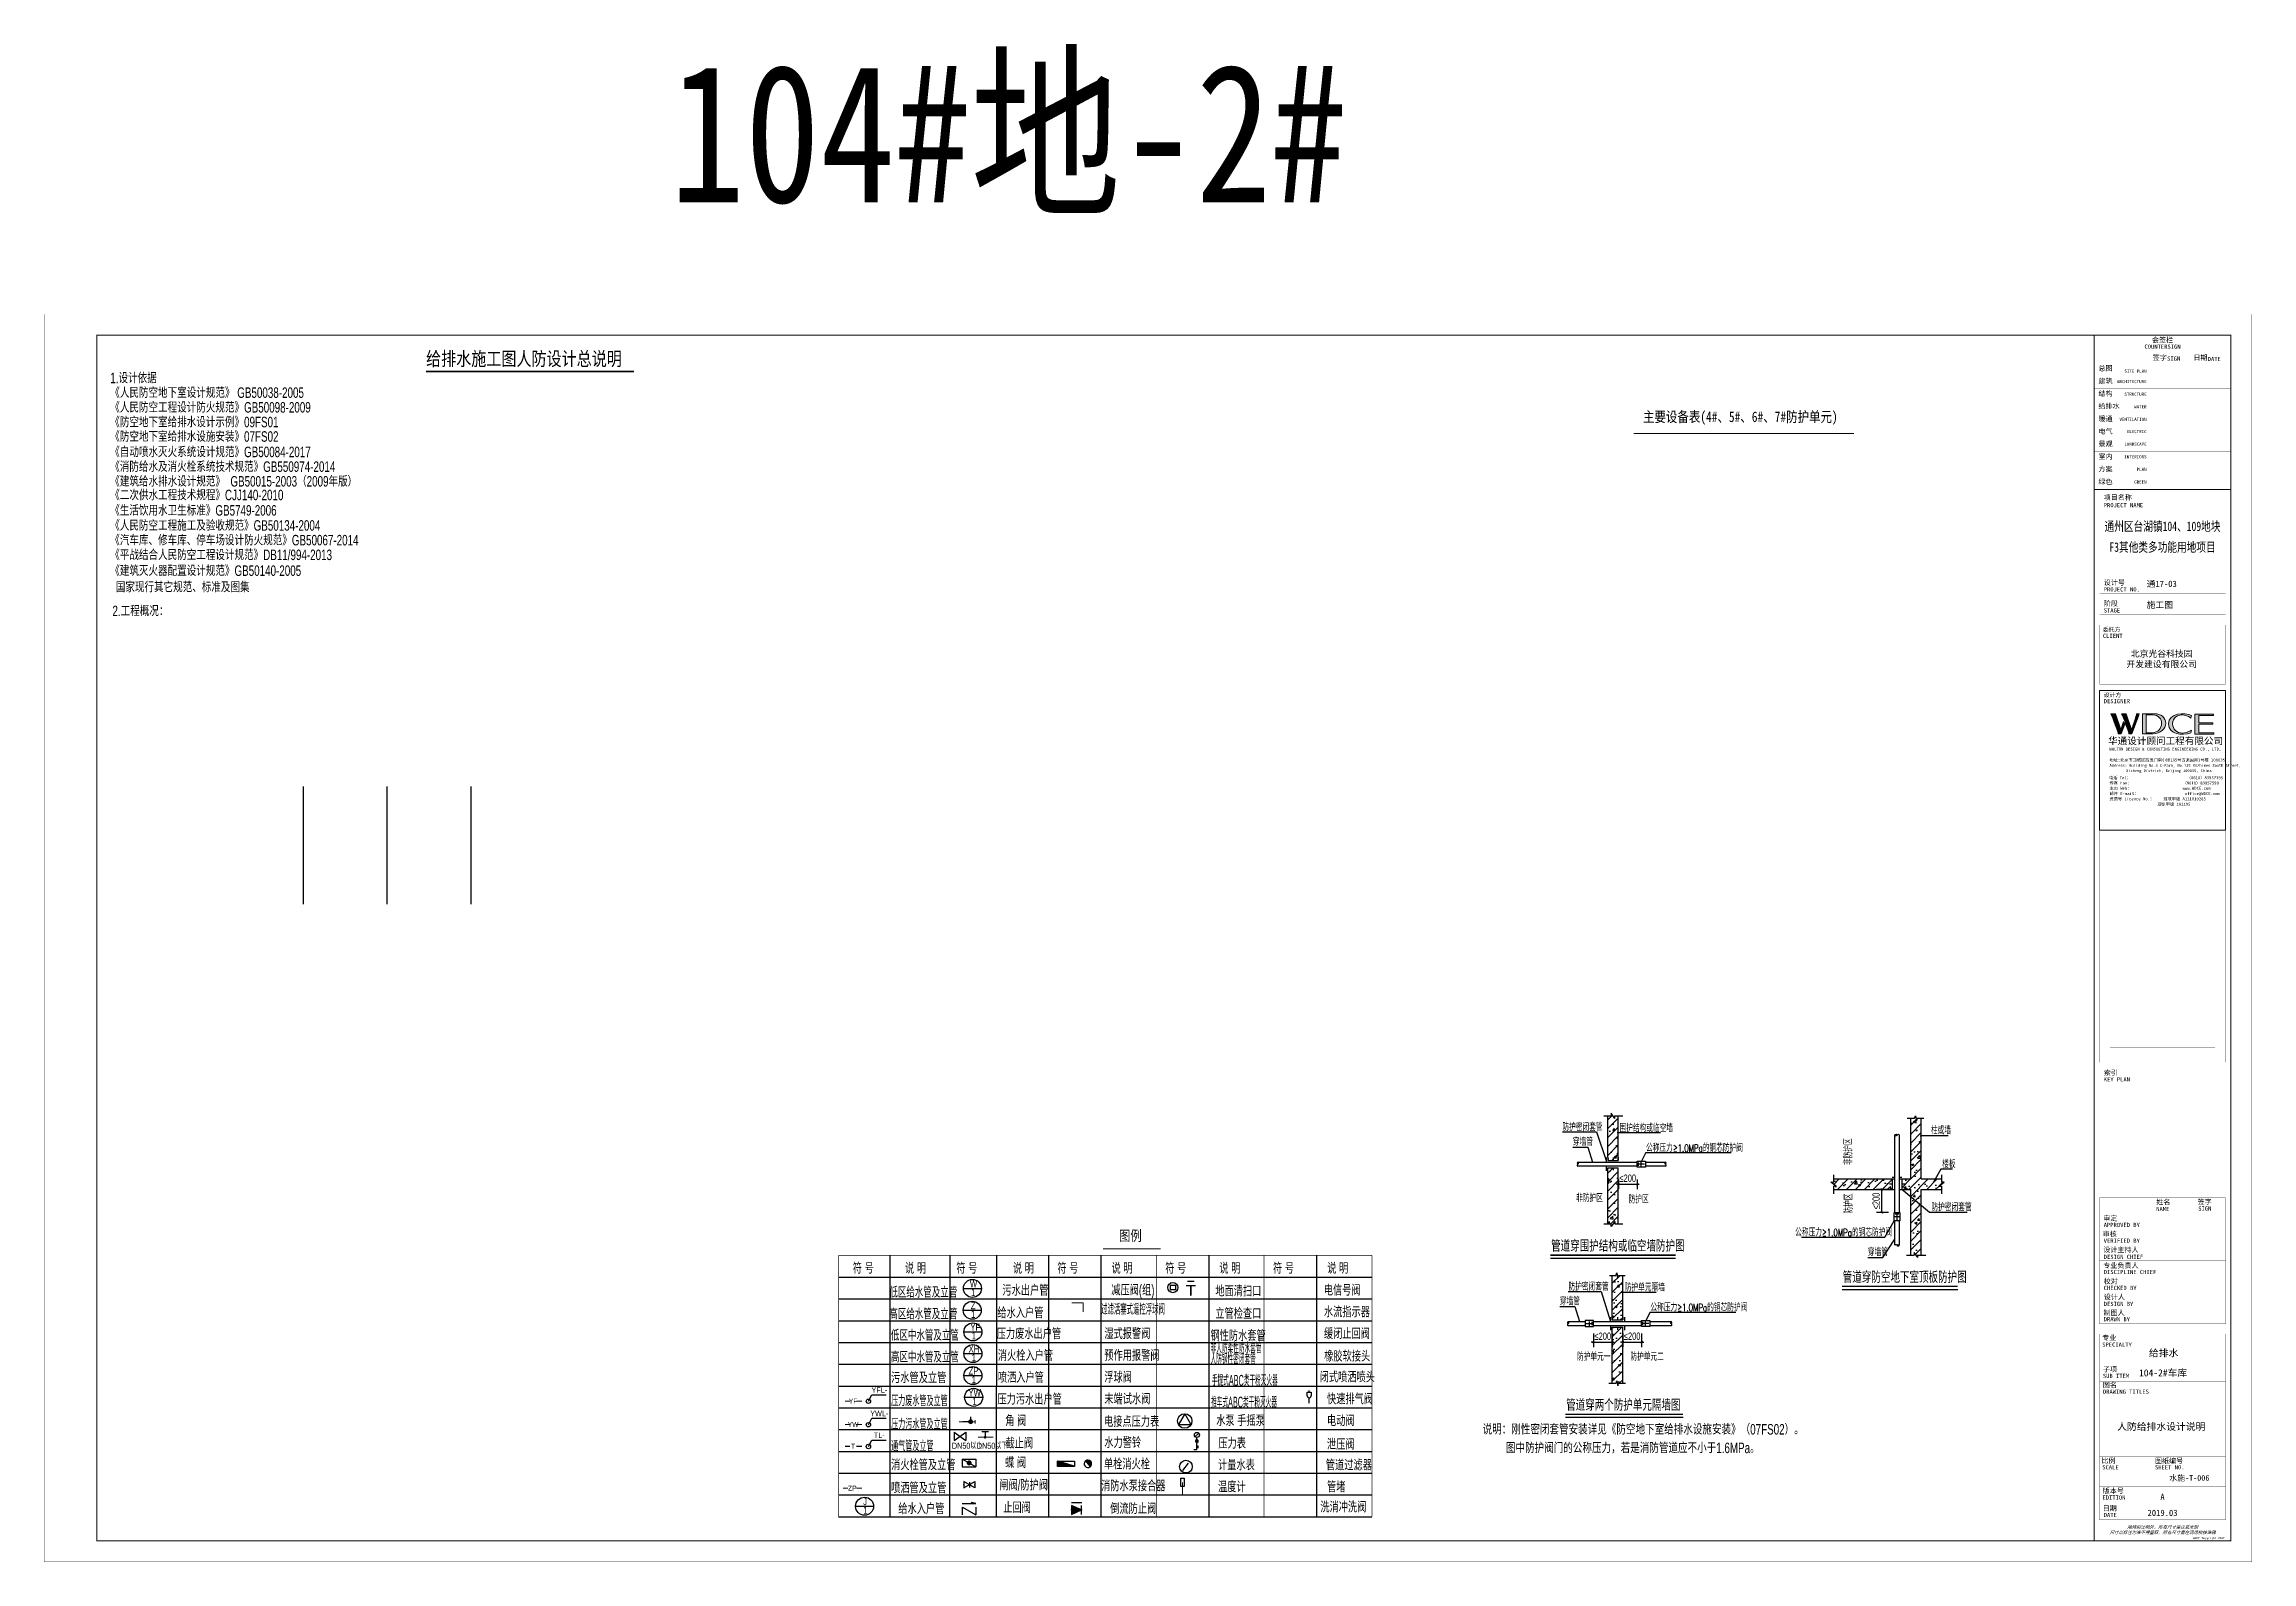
# Model space of a CAD drawing. Extents: x 71528 to 176633, y 18301 to 90566.
import ezdxf
from ezdxf.enums import TextEntityAlignment as Align

# ---------------------------------------------------------------- set-up
doc = ezdxf.new("R2010")
doc.units = 0
doc.header["$LTSCALE"] = 1000
doc.linetypes.add('ACAD_ISO10W100', pattern=[18, 12, -3, 0, -3])
doc.layers.get('0').update_dxf_attribs({"linetype": 'CONTINUOUS'})
doc.layers.get('Defpoints').update_dxf_attribs({"linetype": 'CONTINUOUS'})
for name, color, linetype in [('0-W-图块', 161, 'CONTINUOUS'), ('03-表格_185', 185, 'CONTINUOUS'), ('AS', 3, 'CONTINUOUS'), ('C_G', 2, 'CONTINUOUS'), ('DET3', 3, 'CONTINUOUS'), ('DIM_TEXT', 7, 'CONTINUOUS'), ('EQUIP_管件', 7, 'CONTINUOUS'), ('EQUIP_阀门', 7, 'CONTINUOUS'), ('GG', 7, 'CONTINUOUS'), ('HJ', 7, 'CONTINUOUS'), ('js', 1, 'CONTINUOUS'), ('P', 4, 'CONTINUOUS'), ('P_XF_GJ', 7, 'CONTINUOUS'), ('PIPE-污水', 2, 'CONTINUOUS'), ('ps', 2, 'CONTINUOUS'), ('SHEET_LINE', 6, 'CONTINUOUS'), ('TEXT', 1, 'CONTINUOUS'), ('TWT_IDEN', 3, 'CONTINUOUS'), ('TWT_SYMB', 3, 'CONTINUOUS'), ('VALVE_给水', 7, 'CONTINUOUS'), ('VPIPE_DIM', 3, 'CONTINUOUS'), ('XF1', 3, 'CONTINUOUS'), ('建施文字', 7, 'CONTINUOUS')]:
    doc.layers.add(name, color=color, linetype=linetype)
doc.layers.add('1', color=2, linetype='CONTINUOUS', lineweight=5)
doc.layers.add('WALL', color=4, linetype='CONTINUOUS', lineweight=20)
doc.styles.add('0-W-标准', font='sltxt.shx', dxfattribs={"width": 0.75, "bigfont": 'hzdf2.shx'})
doc.styles.add('_HZTXT', font='ros.shx', dxfattribs={"width": 0.85, "bigfont": 'jd.shx'})
doc.styles.add('_jd', font='ROS', dxfattribs={"width": 0.75, "bigfont": 'JD'})
doc.styles.add('DIM_FONT', font='ros.shx', dxfattribs={"width": 0.7, "bigfont": 'jd.shx'})
doc.styles.add('ROMANS2HZDF2', font='romans2.shx', dxfattribs={"width": 0.7, "bigfont": 'hzdf2.shx'})
doc.styles.get("Standard").update_dxf_attribs({"font": 'GBENOR', "bigfont": 'GBCBIG'})
doc.styles.add('X-104 9#平面绑定$0$图签信息$0$hwxh', font='STXIHEI.TTF')
doc.styles.add('X-104 9#平面绑定$0$图签信息$0$华文细黑', font='STXIHEI.TTF', dxfattribs={"height": 10})
doc.styles.add('华文细黑', font='STXIHEI.TTF', dxfattribs={"height": 10})
doc.styles.add('样式1', font='ROS', dxfattribs={"width": 0.7, "bigfont": 'JD'})
doc.styles.add('黑体', font='simhei.ttf', dxfattribs={"width": 0.8})
doc.dimstyles.new('_TWT_ARCH&&100', dxfattribs={"dimtxt": 350, "dimasz": 100, "dimexe": 250, "dimexo": 300, "dimgap": 100, "dimtad": 1, "dimdec": 0, "dimzin": 0, "dimdsep": 46, "dimtxsty": 'DIM_FONT', "dimblk": 'ARCHTICK', "dimcen": 0.09, "dimclrt": 7, "dimazin": 2, "dimtfac": 1, "dimtdec": 0, "dimtix": 1, "dimtmove": 2, "dimatfit": 3, "dimfxl": 0, "dimtolj": 1, "dimtzin": 0, "dimarcsym": 0})
pattern_1 = [(45, (-39889, -42563.8), (-212.132, 212.132), []), (50, (-39889, -42563.8), (1075.89, -94.128), [112.5, -1237.5]), (355, (-39889, -42563.8), (-208.127, 1128.288), [90, -990]), (100.4514, (-39799.3, -42571.6), (867.764, 1034.16), [95.61, -1051.713]), (46.1842, (-39889, -42263.8), (1600.862, -248.279), [168.75, -1856.25]), (96.6356, (-39755.6, -42284.5), (1401.994, 1461.177), [143.415, -1577.57]), (351.1842, (-39889, -42263.8), (1401.993, 1461.18), [135, -1485]), (21, (-39739, -42338.8), (895.36, -603.928), [112.5, -1237.5]), (326, (-39739, -42338.8), (364.973, 1087.725), [90, -990]), (71.4514, (-39664.4, -42389.1), (1260.334, 483.796), [95.61, -1051.713]), (37.5, (-39889, -42563.8), (18.2398, 499.3408), [0, -978, 0, -1005, 0, -993.75]), (7.5, (-39889, -42563.8), (394.6043, 591.6176), [0, -573, 0, -955.5, 0, -378.75]), (327.5, (-40223.5, -42563.8), (800.7337, -33.8323), [0, -375, 0, -1170, 0, -1552.5]), (317.5, (-40373.5, -42563.8), (874.779, 150.1575), [0, -487.5, 0, -777, 0, -1102.5])]
pattern_2 = [(45, (-48453.87, -42579.12), (-212.132, 212.132), []), (50, (-48453.9, -42579.1), (1075.89, -94.128), [112.5, -1237.5]), (355, (-48453.9, -42579.1), (-208.127, 1128.288), [90, -990]), (100.4514, (-48364.2, -42587), (867.764, 1034.16), [95.61, -1051.713]), (46.1842, (-48453.9, -42279.1), (1600.862, -248.279), [168.75, -1856.25]), (96.6356, (-48320.5, -42299.8), (1401.994, 1461.177), [143.415, -1577.57]), (351.1842, (-48453.9, -42279.1), (1401.993, 1461.178), [135, -1485]), (21, (-48303.9, -42354.1), (895.361, -603.928), [112.5, -1237.5]), (326, (-48303.9, -42354.1), (364.973, 1087.725), [90, -990]), (71.4514, (-48229.3, -42404.4), (1260.334, 483.796), [95.61, -1051.713]), (37.5, (-48453.87, -42579.12), (18.2398, 499.3408), [0, -978, 0, -1005, 0, -993.75]), (7.5, (-48453.9, -42579.1), (394.6043, 591.6176), [0, -573, 0, -955.5, 0, -378.75]), (327.5, (-48788.37, -42579.12), (800.7337, -33.8323), [0, -375, 0, -1170, 0, -1552.5]), (317.5, (-48938.4, -42579.1), (874.779, 150.1575), [0, -487.5, 0, -777, 0, -1102.5])]
pattern_3 = [(45, (-41872.1, -32078.55), (-212.132, 212.132), []), (50, (-41872.1, -32078.55), (1075.89, -94.128), [112.5, -1237.5]), (355, (-41872.1, -32078.5), (-208.127, 1128.288), [90, -990]), (100.4514, (-41782.4, -32086.4), (867.764, 1034.16), [95.61, -1051.713]), (46.1842, (-41872.1, -31778.5), (1600.862, -248.28), [168.75, -1856.25]), (96.6356, (-41738.7, -31799.2), (1401.994, 1461.177), [143.415, -1577.57]), (351.1842, (-41872.1, -31778.5), (1401.993, 1461.18), [135, -1485]), (21, (-41722.1, -31853.55), (895.36, -603.928), [112.5, -1237.5]), (326, (-41722.1, -31853.5), (364.973, 1087.725), [90, -990]), (71.4514, (-41647.5, -31903.9), (1260.334, 483.796), [95.61, -1051.713]), (37.5, (-41872.1, -32078.55), (18.2398, 499.3408), [0, -978, 0, -1005, 0, -993.75]), (7.5, (-41872.1, -32078.55), (394.6043, 591.6176), [0, -573, 0, -955.5, 0, -378.75]), (327.5, (-42206.6, -32078.55), (800.7337, -33.8323), [0, -375, 0, -1170, 0, -1552.5]), (317.5, (-42356.6, -32078.55), (874.779, 150.1575), [0, -487.5, 0, -777, 0, -1102.5])]

msp = doc.modelspace()

# ---------------------------------------------------------------- texts
at = {"color": 85, "style": '_jd'}
for s, width, p in [('符 号', 0.65, (110027, 32022, 0)), ('说 明', 0.65, (112511, 32022, 0)), ('符 号', 0.65, (114953, 32022, 0)), ('说 明', 0.65, (117649, 32022, 0)), ('符 号', 0.65, (119767, 32022, 0)), ('说 明', 0.65, (122344, 32022, 0)), ('符 号', 0.65, (124899, 32022, 0)), ('说 明', 0.65, (127476, 32022, 0)), ('符 号', 0.65, (130034, 32022, 0)), ('说 明', 0.65, (132610, 32022, 0)), ('污水出户管', 0.65, (117149, 30971, 0)), ('减压阀(组)', 0.65, (122332, 30984, 0)), ('电信号阀', 0.65, (132450, 30978, 0)), ('低区给水管及立管', 0.6, (111765, 30882, 0)), ('过滤活塞式遥控浮球阀', 0.45, (121851, 30070, 0)), ('地面清扫口', 0.65, (127287, 30936, 0)), ('水流指示器', 0.65, (132456, 29947, 0)), ('高区给水管及立管', 0.6, (111765, 29845, 0)), ('压力废水出户管', 0.65, (116878, 28905, 0)), ('给水入户管', 0.65, (116911, 29903, 0)), ('湿式报警阀', 0.65, (122001, 28909, 0)), ('立管检查口', 0.65, (127287, 29868, 0)), ('缓闭止回阀', 0.65, (132456, 28910, 0)), ('低区中水管及立管', 0.6, (111841, 28832, 0)), ('消火栓入户管', 0.65, (116932, 27869, 0)), ('预作用报警阀', 0.65, (122001, 27872, 0)), ('钢性防水套管', 0.65, (127057, 28817, 0)), ('非人防柔性防水套管', 0.4, (127057, 28223, 0)), ('橡胶软接头', 0.65, (132469, 27836, 0)), ('高区中水管及立管', 0.6, (111841, 27795, 0)), ('污水管及立管', 0.65, (111850, 26811, 0)), ('喷洒入户管', 0.65, (116932, 26823, 0)), ('浮球阀', 0.65, (122001, 26835, 0)), ('人防钢性密闭套管', 0.4, (127057, 27695, 0)), ('闭式喷洒喷头', 0.65, (132254, 26844, 0)), ('压力废水管及立管', 0.5, (111850, 25715, 0)), ('压力污水出户管', 0.65, (116912, 25787, 0)), ('末端试水阀', 0.65, (122001, 25799, 0)), ('手提式ABC类干粉灭火器', 0.4, (127120, 26684, 0)), ('快速排气阀', 0.65, (132601, 25799, 0)), ('角 阀', 0.65, (117282, 24760, 0)), ('电接点压力表', 0.65, (121988, 24726, 0)), ('推车式ABC类干粉灭火器', 0.4, (127083, 25648, 0)), ('水泵', 0.65, (127327, 24773, 0)), ('手摇泵', 0.65, (128325, 24773, 0)), ('电动阀', 0.65, (132601, 24764, 0)), ('压力污水管及立管', 0.5, (111850, 24598, 0)), ('截止阀', 0.65, (117295, 23690, 0)), ('水力警铃', 0.65, (122001, 23725, 0)), ('压力表', 0.65, (127431, 23690, 0)), ('泄压阀', 0.65, (132601, 23639, 0)), ('通气管及立管', 0.5, (111850, 23561, 0)), ('消火栓管及立管', 0.65, (111850, 22664, 0)), ('蝶 阀', 0.65, (117278, 22767, 0)), ('单栓消火栓', 0.65, (121984, 22700, 0)), ('计量水表', 0.65, (127413, 22654, 0)), ('管道过滤器', 0.65, (132548, 22652, 0)), ('喷洒管及立管', 0.65, (111850, 21568, 0)), ('闸阀/防护阀', 0.65, (117003, 21700, 0)), ('消防水泵接合器', 0.65, (121846, 21663, 0)), ('温度计', 0.65, (127413, 21617, 0)), ('管堵', 0.65, (132603, 21616, 0)), ('给水入户管', 0.65, (112193, 20573, 0)), ('止回阀', 0.65, (117187, 20628, 0)), ('倒流防止阀', 0.65, (122281, 20580, 0)), ('洗消冲洗阀', 0.65, (132285, 20656, 0))]:
    msp.add_text(s, height=518.4, dxfattribs=dict(at, width=width)).set_placement(p)
at = {"color": 85, "char_height": 288, "attachment_point": 1, "style": '_jd'}
for s, insert in [('DN50以上', (114743, 23973, 0)), ('DN50以下', (115929, 23973, 0))]:
    msp.add_mtext(s, dxfattribs=dict(at, insert=insert))
at = {"layer": 'DIM_TEXT', "color": 85, "style": '_HZTXT', "width": 0.8}
for s, p in [('YF', (110041, 25957, 0)), ('YW', (110041, 24840, 0)), ('T', (110041, 23803, 0)), ('ZP', (110002, 21810, 0))]:
    msp.add_text(s, height=240, dxfattribs=at).set_placement(p, align=Align.MIDDLE)
at = {"layer": 'TEXT', "color": 0, "style": '样式1', "width": 0.7}
for s, p in [('1.设计依据', (74675, 74423)), ('《人民防空地下室设计规范》 GB50038-2005', (74675, 73723)), ('《人民防空工程设计防火规范》GB50098-2009', (74675, 73023)), ('《防空地下室给排水设计示例》09FS01', (74675, 72323)), ('《防空地下室给排水设施安装》07FS02', (74675, 71634)), ('《自动喷水灭火系统设计规范》GB50084-2017', (74675, 70900)), ('《消防给水及消火栓系统技术规范》GB550974-2014', (74675, 70200)), ('《建筑给水排水设计规范》  GB50015-2003（2009年版）', (74675, 69500)), ('《二次供水工程技术规程》CJJ140-2010', (74675, 68849)), ('《生活饮用水卫生标准》GB5749-2006', (74675, 68117)), ('《人民防空工程施工及验收规范》GB50134-2004', (74675, 67400)), ('《汽车库、修车库、停车场设计防火规范》GB50067-2014', (74675, 66700)), ('《平战结合人民防空工程设计规范》DB11/994-2013', (74675, 66000)), ('《建筑灭火器配置设计规范》GB50140-2005', (74675, 65247)), ('国家现行其它规范、标准及图集', (74938, 64467)), ('2.工程概况：', (74779, 63330)), ('说明：刚性密闭套管安装详见《防空地下室给排水设施安装》（07FS02）。', (140009, 24363)), ('图中防护阀门的公称压力，若是消防管道应不小于1.6MPa。', (141122, 23478))]:
    msp.add_text(s, height=500, dxfattribs=at).set_placement(p)
at = {"layer": 'TWT_IDEN', "color": 85, "style": '_HZTXT', "width": 0.8}
for s, height, p in [('W', 346, (115600, 31368, 0)), ('Z', 346, (115640, 30331, 0)), ('1', 346, (115661, 30955, 0)), ('YF', 345.6, (115621, 29302, 0)), ('1', 346, (115650, 29919, 0)), ('XH', 345.6, (115537, 28266, 0)), ('1', 346, (115682, 28890, 0)), ('ZP', 345.6, (115537, 27220, 0)), ('1', 346, (115682, 27853, 0)), ('YW', 345.6, (115529, 26184, 0)), ('1', 346, (115682, 26807, 0)), ('1', 346, (115720, 25771, 0)), ('J', 346, (110517, 21001, 0)), ('1', 346, (110526, 20588, 0))]:
    msp.add_text(s, height=height, dxfattribs=at).set_placement(p)
for s, p in [('YWL-', (111288, 25238, 0)), ('TL-', (111288, 24201, 0))]:
    msp.add_text(s, height=259.2, dxfattribs=at).set_placement(p, align=Align.CENTER)
at = {"layer": 'TWT_SYMB', "color": 7, "style": '黑体', "width": 0.8}
for s, height, p in [('104#地-2#', 6571.7, (101314, 83036)), ('给排水施工图人防设计总说明', 657.17, (89710, 75259)), ('主要设备表(4#、5#、6#、7#防护单元)', 500, (147646, 72573)), ('图例', 500, (122695, 33582))]:
    msp.add_text(s, height=height, dxfattribs=at).set_placement(p)
at = {"layer": 'VPIPE_DIM', "color": 85, "style": '_HZTXT', "width": 0.8}
msp.add_text('YFL-', height=259.2, dxfattribs=at).set_placement((111288, 26355, 0), align=Align.CENTER)
at = {"layer": '建施文字', "style": '华文细黑'}
for s, height, p in [('给排水', 333.4, (171734, 27983, -13500)), ('104-2#车库', 333.4, (171261, 27034, -13500)), ('人防给排水设计说明', 333.4, (170221, 24476, -13500)), ('水施-T-006', 270, (172699, 22081, -13500))]:
    msp.add_text(s, height=height, dxfattribs=at).set_placement(p, align=Align.BOTTOM_LEFT)

# ---------------------------------------------------------------- blocks, each defined once
blk = doc.blocks.new('172')
at = {"layer": 'ps'}
for p, q in [((-0.88, 0.81), (-0.88, -0.81)), ((-0.88, 0.81), (0.97, 0.81)), ((0.97, 0.81), (0.97, -0.81)), ((0.97, -0.81), (-0.88, -0.81))]:
    blk.add_line(p, q, dxfattribs=at)
blk.add_circle((0, 0), 1.74, dxfattribs=at)
blk = doc.blocks.new('p1120')
for p, q in [((-1.63, 3.48), (1.61, 3.48)), ((-1.18, 5), (1.18, 5))]:
    blk.add_line(p, q)
at = {"const_width": 0.5}
blk.add_lwpolyline([(0, 0), (0, 3.48)], dxfattribs=at)
blk = doc.blocks.new('147')
blk.add_line((-0.41, -0.51), (0.38, 0.49))
blk.add_lwpolyline([(0.38, 0.49, 0, 0.1, 0), (-0.06, 0.01, 1, 1, 0)], format="xyseb")
blk.add_circle((0, 0), 0.872)
blk = doc.blocks.new('165')
for p, q in [((-0.89, 0.65), (0.89, -0.65)), ((-0.89, -0.65), (0.89, 0.65)), ((-0.89, 0.65), (-0.89, -0.65)), ((0.89, 0.65), (0.89, -0.65))]:
    blk.add_line(p, q)
at = {"flags": 1}
for tag, p in [('DN', (-0.83, 0.98)), ('N', (-0.55, -2.32))]:
    blk.add_attdef(tag, p, '', height=1.4, dxfattribs=at)
blk = doc.blocks.new('DF')
at = {"layer": 'XF1'}
for p, q in [((36, 325), (456, 325)), ((36, 325), (36, 92)), ((36, 92), (456, 92)), ((45, 320), (456, 92)), ((456, 325), (456, 92))]:
    blk.add_line(p, q, dxfattribs=at)
at = {"layer": 'XF1', "const_width": 73.2}
blk.add_lwpolyline([(210, 207, 1), (287, 207, 1)], format="xyb", close=True, dxfattribs=at)
blk = doc.blocks.new('$VALVE$00000656')
for p, q in [((-113, 110), (-113, -100)), ((118, -164), (-119, -164))]:
    blk.add_line(p, q)
blk.add_lwpolyline([(119, 5, 203, 0, 0), (-113, 5, 0, 0, 0)], format="xyseb")
blk.add_lwpolyline([(119, 107), (-113, 5), (119, -97)], close=True)
for p in [(-113, 5), (119, 5)]:
    blk.add_point(p)
blk.add_solid([(-44, -164), (-44, -139), (-119, -164)])
blk = doc.blocks.new('$VALVE$00000296')
for points in [[(-125, 72), (-125, -72), (125, 72), (125, -72), (-125, 72)], [(0, 60), (0, -64)]]:
    blk.add_lwpolyline(points)
for p in [(-125, 0), (125, 0)]:
    blk.add_point(p)
blk = doc.blocks.new('FQJ_P-1')
for p, q in [((0, 0.5), (-0.43, -0.25)), ((0, 0.5), (0.43, -0.25)), ((-0.43, -0.25), (0.43, -0.25))]:
    blk.add_line(p, q)
blk.add_circle((0, 0), 0.5)
at = {"flags": 1}
for tag in ['SN', 'TY', 'UN']:
    blk.add_attdef(tag, (0, 0), '', height=0.01, dxfattribs=at)
blk = doc.blocks.new('BVYALIBI')
at = {"layer": 'GG', "linetype": 'Continuous'}
for p, q in [((0, 0), (1, 0)), ((0.27, 3.8), (1.73, 5.2)), ((1, 1.1), (1.4, 1.1)), ((1.4, 0.37), (1.4, 1.1))]:
    blk.add_line(p, q, dxfattribs=at)
blk.add_lwpolyline([(1, 0), (1, 1.91, -0.161538), (1.07, 2.04), (1.23, 2.19, 0.126676), (1.4, 2.46, 0.90299), (0.6, 2.8, 0.069201), (0.54, 2.62, 0.103446), (0.55, 2.48, 0.108114), (0.64, 2.35, 0.123264), (0.72, 2.32, 0.135293), (0.82, 2.34, 0.106904), (0.92, 2.41, 0.081898), (0.99, 2.53, 0.00903), (1, 2.54), (1, 3.7)], format="xyb", dxfattribs=at)
blk.add_circle((1, 4.5), 0.8, dxfattribs=at)
blk.add_solid([(1.73, 5.2), (1.09, 4.88), (1.73, 5.2), (1.24, 4.73)], dxfattribs=at)
blk = doc.blocks.new('*X58')
at = {"color": 0}
for p, q in [((7200.3625, 5700.3625), (7201, 5700.3625)), ((7200.36875, 5700.36875), (7201, 5700.36875)), ((7200.375, 5700.375), (7201, 5700.375)), ((7200.38125, 5700.38125), (7201, 5700.38125)), ((7200.3875, 5700.3875), (7201, 5700.3875)), ((7200.39375, 5700.39375), (7201, 5700.39375)), ((7200.4, 5700.4), (7201, 5700.4)), ((7200.40625, 5700.40625), (7201, 5700.40625)), ((7200.4125, 5700.4125), (7201, 5700.4125)), ((7200.41875, 5700.41875), (7201, 5700.41875)), ((7200.425, 5700.425), (7201, 5700.425)), ((7200.43125, 5700.43125), (7201, 5700.43125)), ((7200.4375, 5700.4375), (7201, 5700.4375)), ((7200.44375, 5700.44375), (7201, 5700.44375)), ((7200.45, 5700.45), (7201, 5700.45)), ((7200.45625, 5700.45625), (7201, 5700.45625)), ((7200.4625, 5700.4625), (7201, 5700.4625)), ((7200.46875, 5700.46875), (7201, 5700.46875)), ((7200.475, 5700.475), (7201, 5700.475)), ((7200.48125, 5700.48125), (7201, 5700.48125)), ((7200.4875, 5700.4875), (7201, 5700.4875)), ((7200.49375, 5700.49375), (7201, 5700.49375)), ((7200.5, 5700.5), (7201, 5700.5)), ((7200.50625, 5700.50625), (7201, 5700.50625)), ((7200.5125, 5700.5125), (7201, 5700.5125)), ((7200.51875, 5700.51875), (7201, 5700.51875)), ((7200.525, 5700.525), (7201, 5700.525)), ((7200.53125, 5700.53125), (7201, 5700.53125)), ((7200.5375, 5700.5375), (7201, 5700.5375)), ((7200.54375, 5700.54375), (7201, 5700.54375)), ((7200.55, 5700.55), (7201, 5700.55)), ((7200.55625, 5700.55625), (7201, 5700.55625)), ((7200.5625, 5700.5625), (7201, 5700.5625)), ((7200.56875, 5700.56875), (7201, 5700.56875)), ((7200.575, 5700.575), (7201, 5700.575)), ((7200.58125, 5700.58125), (7201, 5700.58125)), ((7200.5875, 5700.5875), (7201, 5700.5875)), ((7200.59375, 5700.59375), (7201, 5700.59375)), ((7200.6, 5700.6), (7201, 5700.6)), ((7200.60625, 5700.60625), (7201, 5700.60625)), ((7200.6125, 5700.6125), (7201, 5700.6125)), ((7200.61875, 5700.61875), (7201, 5700.61875)), ((7200.625, 5700.625), (7201, 5700.625)), ((7200.63125, 5700.63125), (7201, 5700.63125)), ((7200.6375, 5700.6375), (7201, 5700.6375)), ((7200.64375, 5700.64375), (7201, 5700.64375)), ((7200.65, 5700.65), (7201, 5700.65)), ((7200.65625, 5700.65625), (7201, 5700.65625)), ((7200.6625, 5700.6625), (7201, 5700.6625)), ((7200.66875, 5700.66875), (7201, 5700.66875)), ((7200.675, 5700.675), (7201, 5700.675)), ((7200.68125, 5700.68125), (7201, 5700.68125)), ((7200.6875, 5700.6875), (7201, 5700.6875)), ((7200.69375, 5700.69375), (7201, 5700.69375)), ((7200.7, 5700.7), (7201, 5700.7)), ((7200.70625, 5700.70625), (7201, 5700.70625)), ((7200.7125, 5700.7125), (7201, 5700.7125)), ((7200.71875, 5700.71875), (7201, 5700.71875)), ((7200.725, 5700.725), (7201, 5700.725)), ((7200.73125, 5700.73125), (7201, 5700.73125)), ((7200.7375, 5700.7375), (7201, 5700.7375)), ((7200.74375, 5700.74375), (7201, 5700.74375)), ((7200.75, 5700.75), (7201, 5700.75)), ((7200.75625, 5700.75625), (7201, 5700.75625)), ((7200.7625, 5700.7625), (7201, 5700.7625)), ((7200.76875, 5700.76875), (7201, 5700.76875)), ((7200.775, 5700.775), (7201, 5700.775)), ((7200.78125, 5700.78125), (7201, 5700.78125)), ((7200.7875, 5700.7875), (7201, 5700.7875)), ((7200.79375, 5700.79375), (7201, 5700.79375)), ((7200.8, 5700.8), (7201, 5700.8)), ((7200.80625, 5700.80625), (7201, 5700.80625)), ((7200.8125, 5700.8125), (7201, 5700.8125)), ((7200.81875, 5700.81875), (7201, 5700.81875)), ((7200.825, 5700.825), (7201, 5700.825)), ((7200.83125, 5700.83125), (7201, 5700.83125)), ((7200.8375, 5700.8375), (7201, 5700.8375)), ((7200.84375, 5700.84375), (7201, 5700.84375)), ((7200.85, 5700.85), (7201, 5700.85)), ((7200.85625, 5700.85625), (7201, 5700.85625)), ((7200.8625, 5700.8625), (7201, 5700.8625)), ((7200.86875, 5700.86875), (7201, 5700.86875)), ((7200.875, 5700.875), (7201, 5700.875)), ((7200.88125, 5700.88125), (7201, 5700.88125)), ((7200.8875, 5700.8875), (7201, 5700.8875)), ((7200.89375, 5700.89375), (7201, 5700.89375)), ((7200.9, 5700.9), (7201, 5700.9)), ((7200.90625, 5700.90625), (7201, 5700.90625)), ((7200.9125, 5700.9125), (7201, 5700.9125)), ((7200.91875, 5700.91875), (7201, 5700.91875)), ((7200.925, 5700.925), (7201, 5700.925)), ((7200.93125, 5700.93125), (7201, 5700.93125)), ((7200.9375, 5700.9375), (7201, 5700.9375)), ((7200.94375, 5700.94375), (7201, 5700.94375)), ((7200.95, 5700.95), (7201, 5700.95)), ((7200.95625, 5700.95625), (7201, 5700.95625)), ((7200.9625, 5700.9625), (7201, 5700.9625)), ((7200.96875, 5700.96875), (7201, 5700.96875)), ((7200.975, 5700.975), (7201, 5700.975)), ((7200.98125, 5700.98125), (7201, 5700.98125)), ((7200.9875, 5700.9875), (7201, 5700.9875)), ((7200.99375, 5700.99375), (7201, 5700.99375)), ((7200.00625, 5700.00625), (7201, 5700.00625)), ((7200.0125, 5700.0125), (7201, 5700.0125)), ((7200.01875, 5700.01875), (7201, 5700.01875)), ((7200.025, 5700.025), (7201, 5700.025)), ((7200.03125, 5700.03125), (7201, 5700.03125)), ((7200.0375, 5700.0375), (7201, 5700.0375)), ((7200.04375, 5700.04375), (7201, 5700.04375)), ((7200.05, 5700.05), (7201, 5700.05)), ((7200.05625, 5700.05625), (7201, 5700.05625)), ((7200.0625, 5700.0625), (7201, 5700.0625)), ((7200.06875, 5700.06875), (7201, 5700.06875)), ((7200.075, 5700.075), (7201, 5700.075)), ((7200.08125, 5700.08125), (7201, 5700.08125)), ((7200.0875, 5700.0875), (7201, 5700.0875)), ((7200.09375, 5700.09375), (7201, 5700.09375)), ((7200.1, 5700.1), (7201, 5700.1)), ((7200.10625, 5700.10625), (7201, 5700.10625)), ((7200.1125, 5700.1125), (7201, 5700.1125)), ((7200.11875, 5700.11875), (7201, 5700.11875)), ((7200.125, 5700.125), (7201, 5700.125)), ((7200.13125, 5700.13125), (7201, 5700.13125)), ((7200.1375, 5700.1375), (7201, 5700.1375)), ((7200.14375, 5700.14375), (7201, 5700.14375)), ((7200.15, 5700.15), (7201, 5700.15)), ((7200.15625, 5700.15625), (7201, 5700.15625)), ((7200.1625, 5700.1625), (7201, 5700.1625)), ((7200.16875, 5700.16875), (7201, 5700.16875)), ((7200.175, 5700.175), (7201, 5700.175)), ((7200.18125, 5700.18125), (7201, 5700.18125)), ((7200.1875, 5700.1875), (7201, 5700.1875)), ((7200.19375, 5700.19375), (7201, 5700.19375)), ((7200.2, 5700.2), (7201, 5700.2)), ((7200.20625, 5700.20625), (7201, 5700.20625)), ((7200.2125, 5700.2125), (7201, 5700.2125)), ((7200.21875, 5700.21875), (7201, 5700.21875)), ((7200.225, 5700.225), (7201, 5700.225)), ((7200.23125, 5700.23125), (7201, 5700.23125)), ((7200.2375, 5700.2375), (7201, 5700.2375)), ((7200.24375, 5700.24375), (7201, 5700.24375)), ((7200.25, 5700.25), (7201, 5700.25)), ((7200.25625, 5700.25625), (7201, 5700.25625)), ((7200.2625, 5700.2625), (7201, 5700.2625)), ((7200.26875, 5700.26875), (7201, 5700.26875)), ((7200.275, 5700.275), (7201, 5700.275)), ((7200.28125, 5700.28125), (7201, 5700.28125)), ((7200.2875, 5700.2875), (7201, 5700.2875)), ((7200.29375, 5700.29375), (7201, 5700.29375)), ((7200.3, 5700.3), (7201, 5700.3)), ((7200.30625, 5700.30625), (7201, 5700.30625)), ((7200.3125, 5700.3125), (7201, 5700.3125)), ((7200.31875, 5700.31875), (7201, 5700.31875)), ((7200.325, 5700.325), (7201, 5700.325)), ((7200.33125, 5700.33125), (7201, 5700.33125)), ((7200.3375, 5700.3375), (7201, 5700.3375)), ((7200.34375, 5700.34375), (7201, 5700.34375)), ((7200.35, 5700.35), (7201, 5700.35)), ((7200.35625, 5700.35625), (7201, 5700.35625))]:
    blk.add_line(p, q, dxfattribs=at)
blk = doc.blocks.new('_SXHS')
for p, q in [((0.5, 0.5), (-0.5, 0.5)), ((-0.5, 0.5), (-0.5, -0.5)), ((0.5, 0.5), (-0.5, -0.5)), ((0.5, -0.5), (0.5, 0.5)), ((-0.5, -0.5), (0.5, -0.5))]:
    blk.add_line(p, q)
at = {"rotation": 180}
blk.add_blockref('*X58', (7200.5, 5700.5), dxfattribs=at)
blk = doc.blocks.new('*X60')
at = {"color": 0}
for p, q in [((29358, 120886), (29543, 121071)), ((29358, 120893), (29536, 121071)), ((29359, 120879), (29550, 121071)), ((29359, 120901), (29529, 121071)), ((29359, 120908), (29521, 121071)), ((29359, 120873), (29557, 121070)), ((29360, 120867), (29563, 121070)), ((29360, 120916), (29513, 121070)), ((29361, 120861), (29569, 121069)), ((29361, 120925), (29505, 121068)), ((29362, 120855), (29575, 121068)), ((29363, 120849), (29581, 121066)), ((29363, 120934), (29496, 121066)), ((29365, 120843), (29586, 121065)), ((29366, 120944), (29486, 121064)), ((29366, 120838), (29592, 121063)), ((29368, 120832), (29597, 121062)), ((29370, 120954), (29475, 121060)), ((29373, 120830), (29602, 121060)), ((29375, 120966), (29463, 121055)), ((29382, 120981), (29449, 121047)), ((29384, 120834), (29608, 121058)), ((29395, 120838), (29613, 121056)), ((29397, 121003), (29427, 121032)), ((29407, 120843), (29617, 121053)), ((29418, 120847), (29622, 121051)), ((29430, 120851), (29627, 121048)), ((29441, 120856), (29631, 121046)), ((29452, 120860), (29635, 121043)), ((29464, 120864), (29640, 121040)), ((29475, 120869), (29644, 121037)), ((29486, 120873), (29648, 121034)), ((29498, 120877), (29652, 121031)), ((29509, 120882), (29656, 121028)), ((29521, 120886), (29660, 121025)), ((29532, 120890), (29663, 121021)), ((29543, 120894), (29667, 121018)), ((29555, 120899), (29670, 121014)), ((29566, 120903), (29674, 121011)), ((29578, 120907), (29677, 121007)), ((29589, 120912), (29680, 121003)), ((29600, 120916), (29683, 120999)), ((29612, 120920), (29686, 120995)), ((29623, 120925), (29689, 120991)), ((29634, 120929), (29692, 120986)), ((29646, 120933), (29694, 120982)), ((29657, 120938), (29697, 120977)), ((29669, 120942), (29699, 120973)), ((29680, 120946), (29702, 120968)), ((29691, 120951), (29704, 120963)), ((29703, 120955), (29706, 120958))]:
    blk.add_line(p, q, dxfattribs=at)
blk = doc.blocks.new('DKP1')
at = {"layer": 'XF1'}
blk.add_line((-143, 218), (209, 141), dxfattribs=at)
for start, end in [(168.39684, 347.45224), (348.4383, 166.03761)]:
    blk.add_arc((33, 178), 180, start, end, dxfattribs=at)
at = {"layer": 'XF1', "rotation": 326.9353206275109}
blk.add_blockref('*X60', (-90678, -85020), dxfattribs=at)
blk = doc.blocks.new('_ArchTick')
at = {"color": 0, "linetype": 'ByBlock', "const_width": 0.4}
blk.add_lwpolyline([(-0.5, -0.5), (0.5, 0.5)], dxfattribs=at)
blk = doc.blocks.new('*D72')
at = {"layer": '0-W-图块', "color": 0, "lineweight": -2}
for p, q in [((96, 3492), (-4, 3492)), ((96, 3707), (96, 3242)), ((96, 3492), (995, 3492)), ((995, 3707), (995, 3242)), ((995, 3492), (1095, 3492))]:
    blk.add_line(p, q, dxfattribs=at)
at = {"layer": 'Defpoints', "color": 0}
for p in [(96, 4007), (995, 4007), (995, 3492)]:
    blk.add_point(p, dxfattribs=at)
at = {"layer": '0-W-图块', "color": 0, "lineweight": -2, "xscale": 100, "yscale": 100, "zscale": 100}
blk.add_blockref('_ArchTick', (96, 3492), dxfattribs=at)
at = {"layer": '0-W-图块', "color": 0, "lineweight": -2, "xscale": 100, "yscale": 100, "zscale": 100, "rotation": 180}
blk.add_blockref('_ArchTick', (995, 3492), dxfattribs=at)
at = {"layer": '0-W-图块', "color": 7, "insert": (545, 3767), "char_height": 350, "attachment_point": 5, "style": 'DIM_FONT'}
blk.add_mtext('\\A1;≤200', dxfattribs=at)
blk = doc.blocks.new('*D73')
at = {"layer": '0-W-图块', "color": 0, "lineweight": -2}
for p, q in [((-1307, 3546), (-1407, 3546)), ((-1307, 3950), (-1307, 3296)), ((-1307, 3546), (-408, 3546)), ((-408, 3950), (-408, 3296)), ((-408, 3546), (-308, 3546))]:
    blk.add_line(p, q, dxfattribs=at)
at = {"layer": 'Defpoints', "color": 0}
for p in [(-1307, 4250), (-408, 4250), (-408, 3546)]:
    blk.add_point(p, dxfattribs=at)
at = {"layer": '0-W-图块', "color": 0, "lineweight": -2, "xscale": 100, "yscale": 100, "zscale": 100}
blk.add_blockref('_ArchTick', (-1307, 3546), dxfattribs=at)
at = {"layer": '0-W-图块', "color": 0, "lineweight": -2, "xscale": 100, "yscale": 100, "zscale": 100, "rotation": 180}
blk.add_blockref('_ArchTick', (-408, 3546), dxfattribs=at)
at = {"layer": '0-W-图块', "color": 7, "insert": (-857, 3821), "char_height": 350, "attachment_point": 5, "style": 'DIM_FONT'}
blk.add_mtext('\\A1;≤200', dxfattribs=at)
blk = doc.blocks.new('*D74')
at = {"layer": '0-W-图块', "color": 0, "lineweight": -2}
for p, q in [((92, 3546), (-8, 3546)), ((92, 3950), (92, 3296)), ((92, 3546), (992, 3546)), ((992, 3950), (992, 3296)), ((992, 3546), (1092, 3546))]:
    blk.add_line(p, q, dxfattribs=at)
at = {"layer": 'Defpoints', "color": 0}
for p in [(92, 4250), (992, 4250), (992, 3546)]:
    blk.add_point(p, dxfattribs=at)
at = {"layer": '0-W-图块', "color": 0, "lineweight": -2, "xscale": 100, "yscale": 100, "zscale": 100}
blk.add_blockref('_ArchTick', (92, 3546), dxfattribs=at)
at = {"layer": '0-W-图块', "color": 0, "lineweight": -2, "xscale": 100, "yscale": 100, "zscale": 100, "rotation": 180}
blk.add_blockref('_ArchTick', (992, 3546), dxfattribs=at)
at = {"layer": '0-W-图块', "color": 7, "insert": (542, 3821), "char_height": 350, "attachment_point": 5, "style": 'DIM_FONT'}
blk.add_mtext('\\A1;≤200', dxfattribs=at)
blk = doc.blocks.new('*D71')
at = {"layer": '0-W-图块', "color": 0, "lineweight": -2}
for p, q in [((-1375, 4722), (-1945, 4722)), ((-1695, 3627), (-1695, 4722)), ((-1375, 3627), (-1945, 3627))]:
    blk.add_line(p, q, dxfattribs=at)
at = {"layer": 'Defpoints', "color": 0}
for p in [(-1695, 4722), (-1075, 4722), (-1075, 3627)]:
    blk.add_point(p, dxfattribs=at)
at = {"layer": '0-W-图块', "color": 0, "lineweight": -2, "xscale": 100, "yscale": 100, "zscale": 100}
for p, rotation in [((-1695, 4722), 90), ((-1695, 3627), 270)]:
    blk.add_blockref('_ArchTick', p, dxfattribs=dict(at, rotation=rotation))
at = {"layer": '0-W-图块', "color": 7, "insert": (-1970, 4175), "char_height": 350, "attachment_point": 5, "rotation": 90, "style": 'DIM_FONT'}
blk.add_mtext('\\A1;≤200', dxfattribs=at)
blk = doc.blocks.new('$VALVE$00000605')
blk.add_lwpolyline([(-70, 700), (70, 700), (70, 350), (-70, 350), (-70, 700)])
at = {"const_width": 30}
blk.add_lwpolyline([(0, 521), (0, 0)], dxfattribs=at)
blk = doc.blocks.new('X-104 9#平面绑定$0$图签信息$0$WDCE Copyright200X')
at = {"const_width": 0.016}
blk.add_lwpolyline([(-10.6, 1.3, 1), (-11.4, 1.3, 1)], format="xyb", close=True, dxfattribs=at)
at = {"style": 'X-104 9#平面绑定$0$图签信息$0$华文细黑'}
for s, p in [('WDCE ', (-11.5, 0.5)), ('     Copyright ', (-3.5, 0.5))]:
    blk.add_text(s, height=1, dxfattribs=at).set_placement(p, align=Align.BOTTOM_RIGHT)
blk.add_text('c', height=0.6, dxfattribs=at).set_placement((-11, 1.3), align=Align.MIDDLE_CENTER)
blk.add_attdef('200X', text='', height=1, dxfattribs=at).set_placement((-0.5, 0.5), align=Align.BOTTOM_RIGHT)
blk = doc.blocks.new('X-104 9#平面绑定$0$图签信息$0$logo2')
h = blk.add_hatch(color=7)
h.paths.add_polyline_path([(19.02, -7.36), (15.84, -7.36), (15.84, -3.97), (18.97, -3.97), (18.97, -4.24), (16.46, -4.24), (16.46, -5.45), (18.81, -5.45), (18.81, -5.69), (16.47, -5.69), (16.47, -7.12), (19.02, -7.12)])
edge = h.paths.add_edge_path()
edge.add_spline(control_points=[(15.26, -4.21), (15.26, -4.21), (15.13, -4.65), (15.13, -4.65), (15.13, -4.65), (14.62, -4.1), (13.73, -4.1), (13.04, -4.1), (12.07, -4.54), (12.08, -5.62), (12.08, -6.49), (12.77, -7.16), (13.73, -7.17), (14.66, -7.17), (15.23, -6.68), (15.23, -6.68), (15.23, -6.68), (15.16, -7.11), (15.16, -7.11), (13.63, -7.7), (11.42, -7.29), (11.41, -5.64), (11.4, -3.72), (14.16, -3.66), (15.26, -4.21)], knot_values=[0, 0, 0, 0, 1, 1, 1, 2, 2, 2, 3, 3, 3, 4, 4, 4, 5, 5, 5, 6, 6, 6, 7, 7, 7, 8, 8, 8, 8], degree=3, periodic=0)
edge = h.paths.add_edge_path(flags=16)
edge.add_spline(control_points=[(10.23, -5.57), (10.23, -5.16), (10.12, -4.83), (9.9, -4.58), (9.63, -4.27), (9.23, -4.12), (8.69, -4.12), (8.69, -4.12), (7.64, -4.12), (7.64, -4.12), (7.64, -4.12), (7.64, -7.1), (7.64, -7.1), (7.64, -7.1), (8.66, -7.1), (8.66, -7.1), (9.13, -7.1), (9.52, -6.93), (9.82, -6.6), (10.09, -6.31), (10.23, -5.96), (10.23, -5.57)], knot_values=[0, 0, 0, 0, 1, 1, 1, 2, 2, 2, 3, 3, 3, 4, 4, 4, 5, 5, 5, 6, 6, 6, 7, 7, 7, 7], degree=3, periodic=0)
edge = h.paths.add_edge_path()
edge.add_spline(control_points=[(10.92, -5.51), (10.92, -5.96), (10.72, -6.37), (10.34, -6.72), (9.92, -7.1), (9.41, -7.29), (8.82, -7.29), (8.82, -7.29), (7.03, -7.29), (7.03, -7.29), (7.03, -7.29), (7.03, -3.92), (7.03, -3.92), (7.03, -3.92), (9.1, -3.92), (9.1, -3.92), (9.59, -3.92), (10.01, -4.06), (10.36, -4.34), (10.73, -4.64), (10.92, -5.03), (10.92, -5.51)], knot_values=[0, 0, 0, 0, 1, 1, 1, 2, 2, 2, 3, 3, 3, 4, 4, 4, 5, 5, 5, 6, 6, 6, 7, 7, 7, 7], degree=3, periodic=0)
at = {"lineweight": 0}
blk.add_lwpolyline([(19.02, -7.36), (15.84, -7.36), (15.84, -3.97), (18.97, -3.97), (18.97, -4.24), (16.46, -4.24), (16.46, -5.45), (18.81, -5.45), (18.81, -5.69), (16.47, -5.69), (16.47, -7.12), (19.02, -7.12), (19.02, -7.36)], dxfattribs=at)
for points, knots in [([(15.26, -4.21), (15.26, -4.21), (15.13, -4.65), (15.13, -4.65), (15.13, -4.65), (14.62, -4.1), (13.73, -4.1), (13.04, -4.1), (12.07, -4.54), (12.08, -5.62), (12.08, -6.49), (12.77, -7.16), (13.73, -7.17), (14.66, -7.17), (15.23, -6.68), (15.23, -6.68), (15.23, -6.68), (15.16, -7.11), (15.16, -7.11), (13.63, -7.7), (11.42, -7.29), (11.41, -5.64), (11.4, -3.72), (14.16, -3.66), (15.26, -4.21)], [0, 0, 0, 0, 1, 1, 1, 2, 2, 2, 3, 3, 3, 4, 4, 4, 5, 5, 5, 6, 6, 6, 7, 7, 7, 8, 8, 8, 8]), ([(10.92, -5.51), (10.92, -5.96), (10.72, -6.37), (10.34, -6.72), (9.92, -7.1), (9.41, -7.29), (8.82, -7.29), (8.82, -7.29), (7.03, -7.29), (7.03, -7.29), (7.03, -7.29), (7.03, -3.92), (7.03, -3.92), (7.03, -3.92), (9.1, -3.92), (9.1, -3.92), (9.59, -3.92), (10.01, -4.06), (10.36, -4.34), (10.73, -4.64), (10.92, -5.03), (10.92, -5.51)], [0, 0, 0, 0, 1, 1, 1, 2, 2, 2, 3, 3, 3, 4, 4, 4, 5, 5, 5, 6, 6, 6, 7, 7, 7, 7]), ([(10.23, -5.57), (10.23, -5.16), (10.12, -4.83), (9.9, -4.58), (9.63, -4.27), (9.23, -4.12), (8.69, -4.12), (8.69, -4.12), (7.64, -4.12), (7.64, -4.12), (7.64, -4.12), (7.64, -7.1), (7.64, -7.1), (7.64, -7.1), (8.66, -7.1), (8.66, -7.1), (9.13, -7.1), (9.52, -6.93), (9.82, -6.6), (10.09, -6.31), (10.23, -5.96), (10.23, -5.57)], [0, 0, 0, 0, 1, 1, 1, 2, 2, 2, 3, 3, 3, 4, 4, 4, 5, 5, 5, 6, 6, 6, 7, 7, 7, 7])]:
    blk.add_open_spline(points, degree=3, knots=knots, dxfattribs=at)
blk = doc.blocks.new('X-104 9#平面绑定$0$图签信息$0$logo1')
h = blk.add_hatch(color=8)
edge = h.paths.add_edge_path()
edge.add_spline(control_points=[(3.86, -5.21), (3.63, -5.88), (3.39, -6.56), (3.39, -6.56), (3.39, -6.56), (2.5, -3.91), (2.5, -3.91), (2.5, -3.91), (1.8, -3.91), (1.69, -3.91), (2.02, -4.39), (2.95, -7.27), (2.95, -7.27), (2.95, -7.27), (3.44, -7.27), (3.44, -7.27), (3.44, -7.27), (4.03, -5.66), (4.03, -5.66), (4.03, -5.66), (3.86, -5.21), (3.86, -5.21)], knot_values=[0, 0, 0, 0, 1, 1, 1, 2, 2, 2, 3, 3, 3, 4, 4, 4, 5, 5, 5, 6, 6, 6, 7, 7, 7, 7], degree=3, periodic=0)
h = blk.add_hatch(color=7)
edge = h.paths.add_edge_path()
edge.add_spline(control_points=[(6.04, -3.91), (6.09, -4.1), (5.2, -6.56), (5.2, -6.56), (5.2, -6.56), (4.3, -3.91), (4.3, -3.91), (4.3, -3.91), (3.6, -3.91), (3.49, -3.91), (3.82, -4.39), (4.75, -7.27), (4.75, -7.27), (4.75, -7.27), (5.24, -7.27), (5.24, -7.27), (5.24, -7.27), (6.33, -4.3), (6.33, -4.3), (6.33, -4.3), (6.48, -3.91), (6.48, -3.91), (6.48, -3.91), (6.21, -3.91), (6.04, -3.91)], knot_values=[0, 0, 0, 0, 1, 1, 1, 2, 2, 2, 3, 3, 3, 4, 4, 4, 5, 5, 5, 6, 6, 6, 7, 7, 7, 8, 8, 8, 8], degree=3, periodic=0)
at = {"color": 8, "lineweight": 0}
blk.add_open_spline([(3.86, -5.21), (3.63, -5.88), (3.39, -6.56), (3.39, -6.56), (3.39, -6.56), (2.5, -3.91), (2.5, -3.91), (2.5, -3.91), (1.8, -3.91), (1.69, -3.91), (2.02, -4.39), (2.95, -7.27), (2.95, -7.27), (2.95, -7.27), (3.44, -7.27), (3.44, -7.27), (3.44, -7.27), (4.03, -5.66), (4.03, -5.66), (4.03, -5.66), (3.86, -5.21), (3.86, -5.21)], degree=3, knots=[0, 0, 0, 0, 1, 1, 1, 2, 2, 2, 3, 3, 3, 4, 4, 4, 5, 5, 5, 6, 6, 6, 7, 7, 7, 7], dxfattribs=at)
at = {"lineweight": 0}
blk.add_open_spline([(6.04, -3.91), (6.09, -4.1), (5.2, -6.56), (5.2, -6.56), (5.2, -6.56), (4.3, -3.91), (4.3, -3.91), (4.3, -3.91), (3.6, -3.91), (3.49, -3.91), (3.82, -4.39), (4.75, -7.27), (4.75, -7.27), (4.75, -7.27), (5.24, -7.27), (5.24, -7.27), (5.24, -7.27), (6.33, -4.3), (6.33, -4.3), (6.33, -4.3), (6.48, -3.91), (6.48, -3.91), (6.48, -3.91), (6.21, -3.91), (6.04, -3.91)], degree=3, knots=[0, 0, 0, 0, 1, 1, 1, 2, 2, 2, 3, 3, 3, 4, 4, 4, 5, 5, 5, 6, 6, 6, 7, 7, 7, 8, 8, 8, 8], dxfattribs=at)
blk.add_blockref('X-104 9#平面绑定$0$图签信息$0$logo2', (0, 0))
blk = doc.blocks.new('X-104 9#平面绑定$0$图签信息$0$时间-logo')
at = {"layer": 'Defpoints', "lineweight": 0}
blk.add_lwpolyline([(0, -23.46), (-21.17, -23.46), (-21.17, 0), (0, 0), (0, -23.46)], dxfattribs=at)
blk.add_blockref('X-104 9#平面绑定$0$图签信息$0$logo1', (-20.97, 0))
at = {"style": 'X-104 9#平面绑定$0$图签信息$0$hwxh'}
for s, height, p in [('华通设计顾问工程有限公司 ', 1.15, (-19.73, -9.05)), ('WALTON DESIGN & CONSULTING ENGINEERING CO., LTD.', 0.5, (-19.5, -10.1)), ('电话 Tel：                        （8610）83957395 ', 0.5, (-19.56, -14.91)), ('Address: Building No.3 C-Park, No.135 Xizhimen South Street, ', 0.47, (-19.48, -12.83)), ('地址:北京市西城区西直门南小街135号西派国际3号楼 100035', 0.5, (-19.48, -11.94)), ('Xicheng District, Beijing 100035, China ', 0.47, (-16.69, -13.72)), ('传真 Fax：                      （8610）83957590 ', 0.5, (-19.48, -15.8)), ('主页 Web：                      www.WDCE.com ', 0.5, (-19.48, -16.69)), ('资质号 Licence No.：    建筑甲级 A111010265 ', 0.5, (-19.48, -18.47)), ('邮件 E-mail：                    office@WDCE.com ', 0.5, (-19.48, -17.58)), ('   规划甲级 101195', 0.5, (-12.6, -19.36))]:
    blk.add_text(s, height=height, dxfattribs=at).set_placement(p)
blk = doc.blocks.new('X-104 9#平面绑定$0$图签信息')
at = {"const_width": 0.5}
for points in [[(-65, 574), (-65, 500.5), (0, 500.5), (0, 574)], [(-65, 0), (0, 0), (0, 500.5), (-65, 500.5)]]:
    blk.add_lwpolyline(points, close=True, dxfattribs=at)
at = {"const_width": 0.05}
for points in [[(-65, 566.5), (0, 566.5)], [(-65, 560.5), (0, 560.5)], [(-39.1, 566.5), (-39.1, 500.5)], [(-19.1, 566.5), (-19.1, 500.5)], [(-65, 554.5), (0, 554.5)], [(-65, 548.5), (0, 548.5)], [(-65, 542.5), (0, 542.5)], [(-65, 536.5), (0, 536.5)], [(-65, 530.5), (0, 530.5)], [(-65, 524.5), (0, 524.5)], [(-65, 518.5), (0, 518.5)], [(-65, 512.5), (0, 512.5)], [(-65, 512.5), (0, 512.5)], [(-65, 506.5), (0, 506.5)], [(-65, 500.5), (0, 500.5)], [(-62.5, 450.9), (-2.5, 450.9)], [(-62.5, 440.9), (-2.5, 440.9)], [(-2.5, 407.9), (-2.5, 436.1), (-62.5, 436.1), (-62.5, 407.9)], [(-62.5, 407.9), (-2.5, 407.9)], [(-62.5, 404.9), (-62.5, 227.8)], [(-62.5, 404.9), (-2.5, 404.9)], [(-62.5, 227.8), (-2.5, 227.8), (-2.5, 404.9)], [(-57.5, 338.4), (-7.5, 338.4)], [(-57.5, 288.8), (-7.5, 288.8)], [(-57.5, 234.9), (-7.5, 234.9)], [(-62.5, 227.8), (-2.5, 227.8)], [(-62.5, 217.7), (-2.5, 217.7)], [(-62.5, 103.3), (-2.5, 103.3), (-2.5, 163.3), (-62.5, 163.3), (-62.5, 103.3)], [(-37.5, 163.3), (-37.5, 103.3)], [(-20, 163.3), (-20, 103.3)], [(-62.5, 155.8), (-2.5, 155.8)], [(-62.5, 148.3), (-2.5, 148.3)], [(-62.5, 140.8), (-2.5, 140.8)], [(-62.5, 133.3), (-2.5, 133.3)], [(-62.5, 125.8), (-2.5, 125.8)], [(-62.5, 118.3), (-2.5, 118.3)], [(-62.5, 110.8), (-2.5, 110.8)], [(-62.5, 98.5), (-2.5, 98.5), (-2.5, 10), (-62.5, 10), (-62.5, 98.5)], [(-62.5, 83.5), (-2.5, 83.5)], [(-62.5, 76), (-2.5, 76)], [(-62.5, 40), (-2.5, 40)], [(-37.5, 40), (-37.5, 26)], [(-62.5, 26), (-2.5, 26)], [(-62.5, 18), (-2.5, 18)]]:
    blk.add_lwpolyline(points, dxfattribs=at)
at = {"ltscale": 0.001, "xscale": 2.834689937531525, "yscale": 2.834689937531525, "zscale": 2.834689937531525}
blk.add_blockref('X-104 9#平面绑定$0$图签信息$0$时间-logo', (-2.5, 404.9), dxfattribs=at)
blk.add_blockref('X-104 9#平面绑定$0$图签信息$0$WDCE Copyright200X', (-2.5, 0)).add_auto_attribs({'200X': '2007'})
at = {"style": 'X-104 9#平面绑定$0$图签信息$0$华文细黑'}
for s, height, p in [('COUNTERSIGN', 2, (-32.5, 569.6)), ('会签栏', 2.4, (-32.5, 573))]:
    blk.add_text(s, height=height, dxfattribs=at).set_placement(p, align=Align.TOP_CENTER)
for s, height, p in [('总图', 2.4, (-63, 559.5)), ('签字', 2.4, (-37.2, 564.6)), ('SIGN', 2, (-30.3, 563.9)), ('日期', 2.4, (-17.8, 564.6)), ('DATE', 2, (-11, 563.7)), ('建筑', 2.4, (-63, 553.5)), ('结构', 2.4, (-63, 547.5)), ('给排水', 2.4, (-63, 541.5)), ('暖通', 2.4, (-63, 535.5)), ('电气', 2.4, (-63, 529.5)), ('景观', 2.4, (-63, 523.5)), ('室内', 2.4, (-63, 517.5)), ('绿色', 2.4, (-63, 505.5)), ('方案', 2.4, (-63, 511.5)), ('项目名称', 2.4, (-60.5, 498)), ('PROJECT NAME', 2, (-60.5, 494.1)), ('设计号', 2.4, (-60.5, 457.5)), ('PROJECT NO.', 2, (-60.5, 454)), ('STAGE', 2, (-60.5, 444)), ('阶段', 2.4, (-60.5, 447.5)), ('委托方', 2, (-60.9, 434.9)), ('CLIENT', 2, (-60.9, 431.9)), ('设计方', 2, (-60.5, 403.8)), ('DESIGNER', 2, (-60.5, 400.8)), ('索引', 2.4, (-60.5, 224.1)), ('KEY PLAN', 2, (-60.5, 220.7)), ('姓名', 2.4, (-35.5, 162.5)), ('NAME', 2, (-35.5, 159)), ('签字', 2.4, (-15.8, 162.6)), ('SIGN', 2, (-15.5, 159.2)), ('审核', 2.4, (-61, 147.3)), ('审定', 2.4, (-60.7, 154.8)), ('APPROVED BY', 2, (-60.5, 151.4)), ('设计主持人', 2.4, (-60.7, 139.8)), ('VERIFIED BY', 2, (-60.5, 143.9)), ('专业负责人', 2.4, (-60.7, 132.3)), ('DESIGN CHIEF', 2, (-60.5, 136.2)), ('DISCIPLINE CHIEF', 2, (-60.5, 129)), ('校对', 2.4, (-60.5, 124.8)), ('CHECKED BY', 2, (-60.5, 121.4)), ('设计人', 2.4, (-60.5, 117.3)), ('制图人', 2.4, (-60.6, 109.8)), ('DESIGN BY', 2, (-60.5, 113.8)), ('DRAWN BY', 2, (-60.5, 106.5)), ('专业', 2.4, (-61.2, 97.9)), ('SPECIALTY', 2, (-61.2, 94.4)), ('SUB ITEM', 2, (-60.9, 79.5)), ('子项', 2.4, (-60.9, 82.9)), ('图名', 2.4, (-60.9, 75.4)), ('DRAWING TITLES', 2, (-60.9, 72)), ('比例', 2.4, (-61.6, 39.4)), ('SCALE', 2, (-61.2, 36)), ('SHEET NO.', 2, (-36.1, 36)), ('图纸编号', 2.4, (-36.1, 39.3)), ('版本号', 2.4, (-61, 25)), ('EDITION', 2, (-61.1, 21.6)), ('日期', 2.4, (-61, 16.7)), ('DATE', 2, (-60.5, 13.3))]:
    blk.add_text(s, height=height, dxfattribs=at).set_placement(p, align=Align.TOP_LEFT)
for s, p in [('SITE PLAN', (-40.1, 557.7)), ('ARCHITECTURE', (-40.1, 552.7)), ('STRUCTURE', (-40.1, 546.7)), ('WATER', (-40.1, 540.7)), ('VENTILATION', (-40.1, 534.7)), ('ELECTRIC', (-40.1, 528.9)), ('INTERIORS', (-40.1, 516.9)), ('LANDSCAPE', (-40.1, 522.9)), ('GREEN', (-40.1, 504.9)), ('PLAN', (-40.1, 510.9))]:
    blk.add_text(s, height=1.5, dxfattribs=at).set_placement(p, align=Align.TOP_RIGHT)
at = {"color": 4, "style": 'X-104 9#平面绑定$0$图签信息$0$华文细黑', "width": 0.75}
for s, p in [('通州区台湖镇104、109地块', (-32.5, 480.8)), ('F3其他类多功能用地项目', (-32.5, 470.9))]:
    blk.add_text(s, height=4.5, dxfattribs=at).set_placement(p, align=Align.CENTER)
at = {"color": 4, "style": 'X-104 9#平面绑定$0$图签信息$0$华文细黑'}
for s, p in [('A', (-32.5, 19.4)), ('2019.03', (-32.5, 11.8))]:
    blk.add_text(s, height=3, dxfattribs=at).set_placement(p, align=Align.CENTER)
at = {"style": 'X-104 9#平面绑定$0$图签信息$0$华文细黑', "oblique": 20}
for s, p in [('尺寸以标注为准不得量取，所有尺寸需在现场校核准确', (-32.5, 4)), ('除特别注明外，所有尺寸是以毫米制', (-32.5, 6.5))]:
    blk.add_text(s, height=1.5, dxfattribs=at).set_placement(p, align=Align.MIDDLE_CENTER)
at = {"color": 4, "ltscale": 0.001, "char_height": 3, "width": 58.489, "style": 'X-104 9#平面绑定$0$图签信息$0$华文细黑'}
for s, insert, attachment_point in [('通17-03', (-40.1, 455.5), 4), ('施工图', (-40.1, 445.5), 4), ('北京光谷科技园\\P开发建设有限公司', (-32.9, 419.7), 5)]:
    blk.add_mtext(s, dxfattribs=dict(at, insert=insert, attachment_point=attachment_point))
blk = doc.blocks.new('X-104 9#平面绑定$0$图签-A1')
blk.add_blockref('X-104 9#平面绑定$0$图签信息', (0, 0))
blk = doc.blocks.new('asferfre')
at = {"layer": '0-W-图块', "ltscale": 50}
h = blk.add_hatch(dxfattribs=at)
h.set_pattern_fill('AN31C', color=256, scale=1500, style=0)
h.set_pattern_definition(pattern_1)
h.paths.add_polyline_path([(95.5, 6733.7), (-65.4, 6733.7), (-65.4, 6615.8), (-246.9, 6864.5), (-246.9, 6733.7), (-404.5, 6733.7), (-404.5, 4615.1), (95.5, 4615.1), (95.5, 4752.9)])
h = blk.add_hatch(dxfattribs=at)
h.set_pattern_fill('AN31C', color=256, scale=1500, style=0)
h.set_pattern_definition(pattern_1)
h.paths.add_polyline_path([(95.5, 4265.1), (-404.5, 4265.1), (-404.5, 4127), (-404.5, 1596.8), (-246.9, 1596.8), (-246.9, 1466), (-65.4, 1714.7), (-65.4, 1596.8), (95.5, 1596.8)])
at = {"layer": '0-W-图块'}
for p, q in [((-600.7, 6733.7, 39397.9), (-246.9, 6733.7, 39397.9)), ((-404.5, 4752.9, 39397.9), (-404.5, 6733.7, 39397.9)), ((-65.4, 6615.8, 39397.9), (-246.9, 6864.5, 39397.9)), ((-246.9, 6864.5, 39397.9), (-246.9, 6733.7, 39397.9)), ((-65.4, 6733.7, 39397.9), (308.3, 6733.7, 39397.9)), ((-65.4, 6615.8, 39397.9), (-65.4, 6733.7, 39397.9)), ((95.5, 4615.1, 39397.9), (95.5, 6733.7, 39397.9)), ((-404.5, 1596.8, 39397.9), (-404.5, 4265.1, 39397.9)), ((95.5, 1596.8, 39397.9), (95.5, 4265.1, 39397.9)), ((-600.7, 1596.8, 39397.9), (-246.9, 1596.8, 39397.9)), ((-65.4, 1714.7, 39397.9), (-246.9, 1466, 39397.9)), ((-246.9, 1466, 39397.9), (-246.9, 1596.8, 39397.9)), ((-65.4, 1714.7, 39397.9), (-65.4, 1596.8, 39397.9)), ((-65.4, 1596.8, 39397.9), (308.3, 1596.8, 39397.9))]:
    blk.add_line(p, q, dxfattribs=at)
at = {"layer": '0-W-图块', "color": 3}
for p, q in [((-2566.2, 5975.1, 39397.9), (-939.2, 5975.1, 39397.9)), ((-939.2, 5975.1, 39397.9), (-487.3, 4615.1, 39397.9)), ((2101.6, 5926.2, 39397.9), (41.3, 5926.2, 39397.9)), ((-2076, 5245.9), (-1350.7, 5245.9)), ((1409.2, 4988.7), (5465.6, 4988.7))]:
    blk.add_line(p, q, dxfattribs=at)
at = {"layer": '0-W-图块', "color": 1}
for p, q in [((-1831.5, 4540, 39397.9), (994.8, 4540, 39397.9)), ((994.8, 4340, 39397.9), (-1831.5, 4340, 39397.9)), ((-487.3, 4752.9, 39397.9), (-487.3, 4540, 39397.9)), ((-487.3, 4340, 39397.9), (-487.3, 4127, 39397.9)), ((-404.5, 4752.9, 39397.9), (-404.5, 4615.1, 39397.9)), ((-404.5, 4615.1, 39397.9), (95.5, 4615.1, 39397.9)), ((-404.5, 4265.1, 39397.9), (95.5, 4265.1, 39397.9)), ((-404.5, 4127, 39397.9), (-404.5, 4264.8, 39397.9)), ((-154.5, 4752.9, 39397.9), (-154.5, 4615.1, 39397.9)), ((-154.5, 4265.1, 39397.9), (-154.5, 4144.1, 39397.9)), ((95.5, 4752.9, 39397.9), (95.5, 4615.1, 39397.9)), ((95.5, 4127, 39397.9), (95.5, 4264.8, 39397.9)), ((1390.7, 4540, 39397.9), (2342, 4540, 39397.9)), ((2342, 4340, 39397.9), (1390.7, 4340, 39397.9))]:
    blk.add_line(p, q, dxfattribs=at)
at = {"layer": '0-W-图块', "color": 3, "ltscale": 50}
for p, q in [((-1350.7, 5245.9), (-1131.9, 4540, 39397.9)), ((1409.2, 4988.7), (1192.8, 4581.7, 39397.9))]:
    blk.add_line(p, q, dxfattribs=at)
at = {"layer": '0-W-图块', "color": 1, "linetype": 'Continuous'}
for p, q in [((994.8, 4581.7, 39397.9), (1390.7, 4581.7, 39397.9)), ((994.8, 4581.7, 39397.9), (1390.7, 4581.7, 39397.9)), ((994.8, 4298.2, 39397.9), (994.8, 4581.7, 39397.9)), ((994.8, 4298.2, 39397.9), (994.8, 4581.7, 39397.9)), ((1390.7, 4298.2, 39397.9), (994.8, 4298.2, 39397.9)), ((1390.7, 4298.2, 39397.9), (994.8, 4298.2, 39397.9)), ((1054.1, 4358.7, 39397.9), (1054.1, 4521.2, 39397.9)), ((1054.1, 4358.7, 39397.9), (1054.1, 4521.2, 39397.9)), ((1339.3, 4440, 39397.9), (1054.1, 4440, 39397.9)), ((1339.3, 4440, 39397.9), (1054.1, 4440, 39397.9)), ((1185.4, 4460.9, 39397.9), (1185.4, 4546.7, 39397.9)), ((1185.4, 4460.9, 39397.9), (1185.4, 4546.7, 39397.9)), ((1185.4, 4333.2, 39397.9), (1185.4, 4419.8, 39397.9)), ((1185.4, 4333.2, 39397.9), (1185.4, 4419.8, 39397.9)), ((1390.7, 4581.7, 39397.9), (1390.7, 4298.2, 39397.9)), ((1390.7, 4581.7, 39397.9), (1390.7, 4298.2, 39397.9))]:
    blk.add_line(p, q, dxfattribs=at)
at = {"layer": '0-W-图块', "color": 3, "linetype": 'ByBlock'}
blk.add_line((95.5, 3721.9), (95.5, 3242.2), dxfattribs=at)
at = {"layer": '0-W-图块', "color": 3, "const_width": 67.2, "elevation": 39397.9}
blk.add_lwpolyline([(-3136.2, 105.5), (2824, 105.5)], dxfattribs=at)
at = {"layer": '0-W-图块', "color": 3, "elevation": 39397.9}
blk.add_lwpolyline([(-3136.2, -34.5), (2824, -34.5)], dxfattribs=at)
at = {"layer": '0-W-图块', "color": 1}
for centre, radius, start, end in [((-1813.3, 4390.8, 39397.9), 54, 98.666948, 250.288009), ((-1796.6, 4487.5, 39397.9), 63, 123.599747, 229.900084), ((-1844.2, 4490.2, 39397.9), 51.3, 296.360229, 75.666021), ((2354.7, 4490.2, 39397.9), 51.3, 104.333979, 243.639771), ((2323.8, 4390.8, 39397.9), 54, 289.711991, 81.333052), ((2307.2, 4487.5, 39397.9), 63, 310.099916, 56.400253)]:
    blk.add_arc(centre, radius, start, end, dxfattribs=at)
at = {"layer": '0-W-图块', "color": 3}
for s, height, style, width, p in [('防护密闭套管', 350, 'ROMANS2HZDF2', 0.7, (-2567.8, 6013.7, 39397.9)), ('围护结构或临空墙', 350, 'ROMANS2HZDF2', 0.7, (152.9, 5967.9, 39397.9)), ('穿墙管', 350, 'ROMANS2HZDF2', 0.7, (-2070.7, 5318.5)), ('公称压力≥1.0MPa的铜芯防护阀', 350, 'ROMANS2HZDF2', 0.7, (1414.5, 5027.4)), ('非防护区', 350, 'ROMANS2HZDF2', 0.7, (-1914.5, 2638, 39397.9)), ('防护区', 350, 'ROMANS2HZDF2', 0.7, (584.6, 2581.1, 39397.9)), ('管道穿围护结构或临空墙防护图', 550, '0-W-标准', 0.75, (-3103.2, 272.3, 39397.9))]:
    blk.add_text(s, height=height, dxfattribs=dict(at, style=style, width=width)).set_placement(p)
dim = blk.add_aligned_dim(p1=(95.5, 4007.1), p2=(994.8, 4007.1), distance=-514.9, text='≤200', dimstyle='_TWT_ARCH&&100', dxfattribs=at)
dim.commit()
dim.dimension.update_dxf_attribs({"geometry": '*D72', "text_midpoint": (545.2, 3767.2)})
blk = doc.blocks.new('sadfergfer')
at = {"layer": '0-W-图块', "ltscale": 50}
h = blk.add_hatch(dxfattribs=at)
h.set_pattern_fill('AN31C', color=256, scale=1500, style=0)
h.set_pattern_definition(pattern_2)
h.paths.add_polyline_path([(92.5, 6718.4), (-112.4, 6718.4), (-152.4, 6598.4), (-192.4, 6838.4), (-232.4, 6718.4), (-407.5, 6718.4), (-407.5, 4599.8), (92.5, 4599.8), (92.5, 4737.6)])
h = blk.add_hatch(dxfattribs=at)
h.set_pattern_fill('AN31C', color=256, scale=1500, style=0)
h.set_pattern_definition(pattern_2)
h.paths.add_polyline_path([(92.5, 4249.8), (-407.5, 4249.8), (-407.5, 4111.7), (-407.5, 1581.5), (-223.8, 1581.5), (-183.8, 1701.5), (-143.8, 1461.5), (-103.8, 1581.5), (92.5, 1581.5)])
at = {"layer": '0-W-图块'}
for p, q in [((-540.9, 6718.4), (-232.4, 6718.4)), ((-407.5, 4737.6), (-407.5, 6718.4)), ((-232.4, 6718.4), (-192.4, 6838.4)), ((-192.4, 6838.4), (-152.4, 6598.4)), ((-152.4, 6598.4), (-112.4, 6718.4)), ((-112.4, 6718.4), (212.3, 6718.4)), ((92.5, 4737.6), (92.5, 6718.4)), ((-407.5, 1581.5), (-407.5, 4111.7)), ((92.5, 1581.5), (92.5, 4111.7)), ((-574.1, 1581.5), (-223.8, 1581.5)), ((-223.8, 1581.5), (-183.8, 1701.5)), ((-183.8, 1701.5), (-143.8, 1461.5)), ((-143.8, 1461.5), (-103.8, 1581.5)), ((-103.8, 1581.5), (218.6, 1581.5))]:
    blk.add_line(p, q, dxfattribs=at)
at = {"layer": '0-W-图块', "color": 3}
for p, q in [((-2508.3, 5959.8), (-942.3, 5959.8)), ((-942.3, 5959.8), (-490.3, 4524.6)), ((1682, 5910.9), (38.3, 5910.9)), ((-2909.9, 5230.6, -39397.9), (-2184.5, 5230.6, -39397.9)), ((1406.2, 4973.3, -39397.9), (5476.1, 4973.3, -39397.9))]:
    blk.add_line(p, q, dxfattribs=at)
at = {"layer": '0-W-图块', "color": 1}
for p, q in [((-2508, 4524.6), (-1702.8, 4524.6)), ((-1702.8, 4324.6), (-2508, 4324.6)), ((-1306.9, 4524.6), (991.8, 4524.6)), ((991.8, 4324.6), (-1306.9, 4324.6)), ((-490.3, 4737.6), (-490.3, 4524.6)), ((-490.3, 4324.6), (-490.3, 4111.7)), ((-407.5, 4737.6), (-407.5, 4599.8)), ((-407.5, 4599.8), (92.5, 4599.8)), ((-407.5, 4249.8), (92.5, 4249.8)), ((-407.5, 4111.7), (-407.5, 4249.5)), ((-157.5, 4737.6), (-157.5, 4599.8)), ((-157.5, 4249.8), (-157.5, 4128.8)), ((92.5, 4737.6), (92.5, 4599.8)), ((92.5, 4111.7), (92.5, 4249.5)), ((175.2, 4737.6), (175.2, 4524.6)), ((175.2, 4324.6), (175.2, 4111.7)), ((1387.7, 4524.6), (2399.5, 4524.6)), ((2399.5, 4324.6), (1387.7, 4324.6))]:
    blk.add_line(p, q, dxfattribs=at)
at = {"layer": '0-W-图块', "color": 3, "ltscale": 50}
for p, q in [((-2184.5, 5230.6, -39397.9), (-1965.7, 4524.6)), ((1406.2, 4973.3, -39397.9), (1189.7, 4566.4))]:
    blk.add_line(p, q, dxfattribs=at)
at = {"layer": '0-W-图块', "color": 1, "linetype": 'Continuous'}
for p, q in [((-1306.9, 4566.4), (-1702.8, 4566.4)), ((-1306.9, 4566.4), (-1702.8, 4566.4)), ((-1702.8, 4566.4), (-1702.8, 4282.9)), ((-1702.8, 4566.4), (-1702.8, 4282.9)), ((-1702.8, 4282.9), (-1306.9, 4282.9)), ((-1702.8, 4282.9), (-1306.9, 4282.9)), ((-1651.3, 4424.6), (-1366.1, 4424.6)), ((-1651.3, 4424.6), (-1366.1, 4424.6)), ((-1497.4, 4445.6), (-1497.4, 4531.4)), ((-1497.4, 4445.6), (-1497.4, 4531.4)), ((-1497.4, 4317.9), (-1497.4, 4404.5)), ((-1497.4, 4317.9), (-1497.4, 4404.5)), ((-1366.1, 4343.4), (-1366.1, 4505.9)), ((-1366.1, 4343.4), (-1366.1, 4505.9)), ((-1306.9, 4282.9), (-1306.9, 4566.4)), ((-1306.9, 4282.9), (-1306.9, 4566.4)), ((991.8, 4282.9), (991.8, 4566.4)), ((991.8, 4282.9), (991.8, 4566.4)), ((991.8, 4566.4), (1387.7, 4566.4)), ((991.8, 4566.4), (1387.7, 4566.4)), ((1387.7, 4282.9), (991.8, 4282.9)), ((1387.7, 4282.9), (991.8, 4282.9)), ((1051, 4343.4), (1051, 4505.9)), ((1051, 4343.4), (1051, 4505.9)), ((1336.2, 4424.6), (1051, 4424.6)), ((1336.2, 4424.6), (1051, 4424.6)), ((1182.3, 4445.6), (1182.3, 4531.4)), ((1182.3, 4445.6), (1182.3, 4531.4)), ((1182.3, 4317.9), (1182.3, 4404.5)), ((1182.3, 4317.9), (1182.3, 4404.5)), ((1387.7, 4566.4), (1387.7, 4282.9)), ((1387.7, 4566.4), (1387.7, 4282.9))]:
    blk.add_line(p, q, dxfattribs=at)
at = {"layer": '0-W-图块', "color": 3, "const_width": 67.2}
blk.add_lwpolyline([(-2636.2, 105.5), (2968.3, 105.5)], dxfattribs=at)
at = {"layer": '0-W-图块', "color": 3}
blk.add_lwpolyline([(-2636.2, -34.5), (2968.3, -34.5)], dxfattribs=at)
at = {"layer": '0-W-图块', "color": 1}
for centre, radius, start, end in [((-2489.8, 4375.5), 54, 98.666948, 250.288009), ((-2473.2, 4472.1), 63, 123.599747, 229.900084), ((-2520.8, 4474.9), 51.3, 296.360229, 75.666021), ((2412.2, 4474.9), 51.3, 104.333979, 243.639771), ((2381.2, 4375.5), 54, 289.711991, 81.333052), ((2364.6, 4472.1), 63, 310.099916, 56.400253)]:
    blk.add_arc(centre, radius, start, end, dxfattribs=at)
at = {"layer": '0-W-图块', "color": 3}
for s, height, style, width, p in [('防护密闭套管', 350, 'ROMANS2HZDF2', 0.7, (-2490.1, 6000.5)), ('防护单元隔墙', 350, 'ROMANS2HZDF2', 0.7, (186.9, 5958.8)), ('穿墙管', 350, 'ROMANS2HZDF2', 0.7, (-2904.6, 5303.2, -39397.9)), ('公称压力≥1.0MPa的铜芯防护阀', 350, 'ROMANS2HZDF2', 0.7, (1411.5, 5012.1, -39397.9)), ('防护单元一', 350, 'ROMANS2HZDF2', 0.7, (-2083.5, 2660.7)), ('防护单元二', 350, 'ROMANS2HZDF2', 0.7, (457.6, 2660.7)), ('管道穿两个防护单元隔墙图', 550, '0-W-标准', 0.75, (-2603.2, 272.3))]:
    blk.add_text(s, height=height, dxfattribs=dict(at, style=style, width=width)).set_placement(p)
for p1, p2, picture, middle in [((-1306.9, 4249.8), (-407.5, 4249.8), '*D73', (-857.2, 3820.9)), ((92.5, 4249.8), (991.8, 4249.8), '*D74', (542.1, 3820.9))]:
    dim = blk.add_aligned_dim(p1=p1, p2=p2, distance=-703.8, text='≤200', dimstyle='_TWT_ARCH&&100', dxfattribs=at)
    dim.commit()
    dim.dimension.update_dxf_attribs({"geometry": picture, "text_midpoint": middle})
blk = doc.blocks.new('asdfergf')
at = {"layer": '0-W-图块', "ltscale": 50}
h = blk.add_hatch(dxfattribs=at)
h.set_pattern_fill('AN31C', color=256, scale=1500, style=0)
h.set_pattern_definition(pattern_3)
h.paths.add_polyline_path([(-319.1, 4722.2), (-319.1, 1593.5), (-164.4, 1593.5), (-164.4, 1724.3), (17.1, 1475.6), (17.1, 1593.5), (180.9, 1593.5), (180.9, 4722.2), (1139.8, 4722.2), (1139.8, 4883.1), (1021.9, 4883.1), (1270.6, 5064.6), (1139.8, 5064.6), (1139.8, 5222.2), (180.9, 5222.2), (180.9, 8112.6), (-15.3, 8112.6), (-55.3, 7992.6), (-95.3, 8232.6), (-135.3, 8112.6), (-319.1, 8112.6), (-319.1, 5222.2), (-750.2, 5222.2), (-750.2, 4722.2)])
h = blk.add_hatch(dxfattribs=at)
h.set_pattern_fill('AN31C', color=256, scale=1500, style=0)
h.set_pattern_definition(pattern_3)
h.paths.add_polyline_path([(-1200.2, 4722.2), (-1200.2, 5222.2), (-3997.2, 5222.2), (-3997.2, 5064.6), (-4127.9, 5064.6), (-3879.2, 4883.1), (-3997.2, 4883.1), (-3997.2, 4722.2)])
for p, q in [((-485.6, 8112.6, 39397.9), (-135.3, 8112.6, 39397.9)), ((-135.3, 8112.6, 39397.9), (-95.3, 8232.6, 39397.9)), ((-95.3, 8232.6, 39397.9), (-55.3, 7992.6, 39397.9)), ((-55.3, 7992.6, 39397.9), (-15.3, 8112.6, 39397.9)), ((-15.3, 8112.6, 39397.9), (307.1, 8112.6, 39397.9))]:
    blk.add_line(p, q, dxfattribs=at)
at = {"layer": '0-W-图块'}
for p, q in [((-319.1, 5222.2, 39397.9), (-319.1, 8112.6, 39397.9)), ((180.9, 5222.2, 39397.9), (180.9, 8112.6, 39397.9)), ((-3997.2, 5418.4, 39397.9), (-3997.2, 5064.6, 39397.9)), ((1139.8, 5418.4, 39397.9), (1139.8, 5064.6, 39397.9)), ((-4127.9, 5064.6, 39397.9), (-3997.2, 5064.6, 39397.9)), ((-3879.2, 4883.1, 39397.9), (-4127.9, 5064.6, 39397.9)), ((-3997.2, 5222.2, 39397.9), (-1075.3, 5222.2, 39397.9)), ((-3879.2, 4883.1, 39397.9), (-3997.2, 4883.1, 39397.9)), ((-3997.2, 4883.1, 39397.9), (-3997.2, 4509.4, 39397.9)), ((-3997.2, 4722.2, 39397.9), (-1075.3, 4722.2, 39397.9)), ((-875.3, 5222.2, 39397.9), (-319.1, 5222.2, 39397.9)), ((-875.3, 4722.2, 39397.9), (-319.1, 4722.2, 39397.9)), ((-319.1, 1593.5, 39397.9), (-319.1, 4722.2, 39397.9)), ((180.9, 5222.2, 39397.9), (1139.8, 5222.2, 39397.9)), ((180.9, 1593.5, 39397.9), (180.9, 4722.2, 39397.9)), ((180.9, 4722.2, 39397.9), (1139.8, 4722.2, 39397.9)), ((1021.9, 4883.1, 39397.9), (1270.6, 5064.6, 39397.9)), ((1021.9, 4883.1, 39397.9), (1139.8, 4883.1, 39397.9)), ((1270.6, 5064.6, 39397.9), (1139.8, 5064.6, 39397.9)), ((1139.8, 4883.1, 39397.9), (1139.8, 4509.4, 39397.9)), ((-518.2, 1593.5, 39397.9), (-164.4, 1593.5, 39397.9)), ((17.1, 1475.6, 39397.9), (-164.4, 1724.3, 39397.9)), ((-164.4, 1724.3, 39397.9), (-164.4, 1593.5, 39397.9)), ((17.1, 1593.5, 39397.9), (390.8, 1593.5, 39397.9)), ((17.1, 1475.6, 39397.9), (17.1, 1593.5, 39397.9))]:
    blk.add_line(p, q, dxfattribs=at)
at = {"layer": '0-W-图块', "color": 1}
for p, q in [((-1075.3, 3627, 39397.9), (-1075.3, 7322.7, 39397.9)), ((-875.3, 7322.7, 39397.9), (-875.3, 3627, 39397.9)), ((-1200.2, 5314.5, 39397.9), (-1075.3, 5314.5, 39397.9)), ((-875.3, 5314.5, 39397.9), (-750.2, 5314.5, 39397.9)), ((-1200.2, 4972.2, 39397.9), (-1341.1, 4972.2, 39397.9)), ((-1200.2, 5222.2, 39397.9), (-1200.2, 4722.2, 39397.9)), ((-750.2, 5222.2, 39397.9), (-750.2, 4722.2, 39397.9)), ((-592.3, 4972.2, 39397.9), (-750.2, 4972.2, 39397.9)), ((-1075.3, 2072.5, 39397.9), (-1075.3, 3231.1, 39397.9)), ((-875.3, 3231.1, 39397.9), (-875.3, 2072.5, 39397.9))]:
    blk.add_line(p, q, dxfattribs=at)
at = {"layer": '0-W-图块', "color": 3}
for p, q in [((1462.4, 7283.9, 39397.9), (180.9, 7283.9, 39397.9)), ((1115.7, 5689.4, 39397.9), (763.1, 5077.5, 39397.9)), ((1671.3, 5689.4, 39397.9), (1115.7, 5689.4, 39397.9)), ((-1553.9, 2454.4), (-1117, 3231.1, 39397.9)), ((2361, 3631.4, 39397.9), (572, 3631.4, 39397.9)), ((-5530.6, 2454.4), (-1553.9, 2454.4)), ((-1643.1, 1479.5, -8.1), (-1075.3, 2355, 39397.9)), ((-2368.4, 1479.7), (-1643, 1479.7))]:
    blk.add_line(p, q, dxfattribs=at)
at = {"layer": '0-W-图块', "color": 3, "ltscale": 50}
blk.add_line((572, 3631.4, 39397.9), (-750.2, 4722.2, 39397.9), dxfattribs=at)
at = {"layer": '0-W-图块', "color": 1, "linetype": 'Continuous'}
for p, q in [((-1117, 3231.1, 39397.9), (-1117, 3627, 39397.9)), ((-1117, 3231.1, 39397.9), (-1117, 3627, 39397.9)), ((-1117, 3627, 39397.9), (-833.6, 3627, 39397.9)), ((-1117, 3627, 39397.9), (-833.6, 3627, 39397.9)), ((-833.6, 3231.1, 39397.9), (-1117, 3231.1, 39397.9)), ((-833.6, 3231.1, 39397.9), (-1117, 3231.1, 39397.9)), ((-1082.1, 3436.4, 39397.9), (-995.4, 3436.4, 39397.9)), ((-1082.1, 3436.4, 39397.9), (-995.4, 3436.4, 39397.9)), ((-1056.6, 3567.8, 39397.9), (-894, 3567.8, 39397.9)), ((-1056.6, 3567.8, 39397.9), (-894, 3567.8, 39397.9)), ((-975.3, 3282.6, 39397.9), (-975.3, 3567.8, 39397.9)), ((-975.3, 3282.6, 39397.9), (-975.3, 3567.8, 39397.9)), ((-954.4, 3436.4, 39397.9), (-868.5, 3436.4, 39397.9)), ((-954.4, 3436.4, 39397.9), (-868.5, 3436.4, 39397.9)), ((-833.6, 3627, 39397.9), (-833.6, 3231.1, 39397.9)), ((-833.6, 3627, 39397.9), (-833.6, 3231.1, 39397.9))]:
    blk.add_line(p, q, dxfattribs=at)
at = {"layer": '0-W-图块', "color": 3, "elevation": 39397.9}
blk.add_lwpolyline([(-3008.5, 5849.3, 0, 0, 0), (-3008.5, 6758.7, 70, 0, 0), (-3008.5, 7080.8, 0, 0, 0)], format="xyseb", dxfattribs=at)
at = {"layer": '0-W-图块', "elevation": 78795.7}
blk.add_lwpolyline([(-2928.6, 4524.7, 0, 0, 0), (-2928.6, 3615.3, 70, 0, 0), (-2928.6, 3293.2, 0, 0, 0)], format="xyseb", dxfattribs=at)
at = {"layer": '0-W-图块', "color": 3, "const_width": 67.2}
blk.add_lwpolyline([(-3591.4, 105.5), (1918.4, 105.5)], dxfattribs=at)
at = {"layer": '0-W-图块', "color": 3}
blk.add_lwpolyline([(-3591.4, -34.5), (1918.4, -34.5)], dxfattribs=at)
at = {"layer": '0-W-图块', "color": 1}
for centre, radius, start, end in [((-1023.7, 7261.4, 39397.9), 80.1, 41.634143, 130.09443), ((-1016.9, 7341.5, 39397.9), 61.4, 197.833057, 323.566406), ((-917.1, 7291.4, 39397.9), 52.2, 36.879255, 164.824947), ((-1033.6, 2041.2, 39397.9), 52.2, 15.175053, 143.120745), ((-926.9, 2011.2, 39397.9), 80.1, 49.90557, 138.365857), ((-933.8, 2091.3, 39397.9), 61.4, 216.433594, 342.166943)]:
    blk.add_arc(centre, radius, start, end, dxfattribs=at)
at = {"layer": '0-W-图块', "color": 3}
for s, height, style, width, p in [('柱或墙', 350, 'ROMANS2HZDF2', 0.7, (640.2, 7351.8, 39397.9)), ('楼板', 350, 'ROMANS2HZDF2', 0.7, (1171, 5741, 39397.9)), ('防护密闭套管', 350, 'ROMANS2HZDF2', 0.7, (663.1, 3690.3, 39397.9)), ('公称压力≥1.0MPa的铜芯防护阀', 350, 'ROMANS2HZDF2', 0.7, (-5823.8, 2493.1)), ('穿墙管', 350, 'ROMANS2HZDF2', 0.7, (-2363.1, 1552.3)), ('管道穿防空地下室顶板防护图', 550, '0-W-标准', 0.75, (-3558.4, 272.3))]:
    blk.add_text(s, height=height, dxfattribs=dict(at, style=style, width=width)).set_placement(p)
at = {"layer": '0-W-图块', "color": 3, "style": 'ROMANS2HZDF2', "width": 0.7}
blk.add_text('非防护区', height=350, rotation=90, dxfattribs=at).set_placement((-3112.2, 5882.6, 39397.9))
at = {"layer": '0-W-图块', "style": 'ROMANS2HZDF2', "width": 0.7}
blk.add_text('防护区', height=350, rotation=90, dxfattribs=at).set_placement((-3090.6, 3574.3, 78795.7))
at = {"layer": '0-W-图块', "color": 3}
dim = blk.add_aligned_dim(p1=(-1075.3, 3627), p2=(-1075.3, 4722.2), distance=619.5, text='≤200', dimstyle='_TWT_ARCH&&100', dxfattribs=at)
dim.commit()
dim.dimension.update_dxf_attribs({"geometry": '*D71', "text_midpoint": (-1969.9, 4174.6)})

# ---------------------------------------------------------------- hatches: boundary and pattern name
at = {"layer": '1', "linetype": 'Continuous'}
msp.add_hatch(color=85, dxfattribs=at).paths.add_polyline_path([(115740, 24971, 1), (115550, 24971, 1)])

# ---------------------------------------------------------------- linework, layer by layer
at = {"color": 85}
for p, q in [((111785, 32891, 0), (111783, 20450, 0)), ((114638, 32891, 0), (114636, 20450, 0)), ((116861, 32891, 0), (116859, 20450, 0)), ((119341, 32891, 0), (119339, 20450, 0)), ((121837, 32891, 0), (121835, 20450, 0)), ((126972, 32891, 0), (126970, 20450, 0)), ((132106, 32890, 0), (132104, 20450, 0)), ((109355, 31854, 0), (134741, 31854, 0)), ((109355, 30818, 0), (134741, 30818, 0)), ((109355, 29781, 0), (134741, 29781, 0)), ((109355, 28744, 0), (134741, 28744, 0)), ((109355, 27707, 0), (134741, 27707, 0)), ((109355, 26670, 0), (134741, 26670, 0)), ((109355, 25634, 0), (134741, 25634, 0)), ((109355, 24597, 0), (134740, 24597, 0)), ((109355, 23560, 0), (134740, 23560, 0)), ((109355, 22523, 0), (134740, 22523, 0)), ((109355, 22523, 0), (134740, 22523, 0)), ((109355, 21486, 0), (134740, 21486, 0)), ((109353, 20450, 0), (134740, 20450, 0)), ((109355, 20450, 0), (134740, 20450, 0)), ((109355, 20450, 0), (134740, 20450, 0))]:
    msp.add_line(p, q, dxfattribs=at)
for p, q in [((131661, 26376, 0), (131841, 26376, 0)), ((131661, 26200, 0), (131661, 26376, 0)), ((131749, 26376, 0), (131749, 26456, 0)), ((131841, 26376, 0), (131841, 26200, 0)), ((131749, 25856, 0), (131749, 26110, 0))]:
    msp.add_line(p, q)
at = {"color": 85, "elevation": 0}
for points, const_width in [([(109357, 32891), (134742, 32891)], 34.6), ([(109355, 32891), (134742, 32891)], 21.6), ([(121930, 33205), (124679, 33205)], 34.6), ([(124471, 20450), (124473, 32891)], 34.6), ([(129605, 20450), (129607, 32891)], 34.6), ([(129605, 20450), (129607, 32890)], 34.6), ([(134740, 20450), (134742, 32890)], 34.6)]:
    msp.add_lwpolyline(points, dxfattribs=dict(at, const_width=const_width))
msp.add_arc((131751, 26200, 0), 90, 180, 0)
at = {"layer": '03-表格_185'}
for p, q in [((83859, 55219), (83859, 49619)), ((87859, 49619), (87859, 55219)), ((91859, 49619), (91859, 55219))]:
    msp.add_line(p, q, dxfattribs=at)
at = {"layer": '1', "color": 85, "linetype": 'Continuous'}
for p, q in [((115740, 24971, 0), (115261, 24971, 0)), ((115631, 24971, 0), (115849, 24971, 0)), ((115645, 25066, 0), (115645, 25213, 0)), ((115849, 24971, 0), (115849, 25052, 0)), ((115849, 24971, 0), (115849, 24889, 0))]:
    msp.add_line(p, q, dxfattribs=at)
msp.add_circle((115645, 24971, 0), 95, dxfattribs=at)
at = {"layer": 'AS', "color": 85}
for p, q in [((116489, 24500, 0), (116166, 24500, 0)), ((116334, 24500, 0), (116334, 24218, 0))]:
    msp.add_line(p, q, dxfattribs=at)
at = {"layer": 'AS', "color": 85, "const_width": 43.2, "elevation": 0}
msp.add_lwpolyline([(115984, 24234), (116715, 24234)], dxfattribs=at)
at = {"layer": 'AS', "color": 85, "const_width": 60.9, "elevation": 0}
msp.add_lwpolyline([(116293, 24234, 1), (116361, 24234, 1)], format="xyb", close=True, dxfattribs=at)
at = {"layer": 'C_G', "color": 85, "linetype": 'Continuous', "const_width": 34.6, "elevation": 0}
for points in [[(109355, 20450), (109357, 32891)], [(109353, 20450), (134740, 20450)]]:
    msp.add_lwpolyline(points, dxfattribs=at)
at = {"layer": 'DET3', "color": 85, "linetype": 'ACAD_ISO10W100', "lineweight": -3}
for p, q in [((115550, 24971, 0), (115261, 24971, 0)), ((115550, 24971, 0), (115261, 24971, 0)), ((115645, 25066, 0), (115645, 25213, 0))]:
    msp.add_line(p, q, dxfattribs=at)
at = {"layer": 'js', "color": 85, "const_width": 51.8, "elevation": 0}
for points in [[(115645, 25213), (115645, 24971)], [(115083, 24971), (115645, 24971)]]:
    msp.add_lwpolyline(points, dxfattribs=at)
at = {"layer": 'PIPE-污水', "color": 85, "const_width": 51.8, "elevation": 0}
for points in [[(109651, 25957), (109891, 25957)], [(110190, 25957), (110469, 25957)], [(109552, 21810), (109792, 21810)], [(110190, 21810), (110469, 21810)]]:
    msp.add_lwpolyline(points, dxfattribs=at)
at = {"layer": 'PIPE-污水', "color": 85}
for centre in [(110772, 25948, 0), (110772, 24830, 0), (110772, 23794, 0)]:
    msp.add_circle(centre, 104, dxfattribs=at)
at = {"layer": 'SHEET_LINE'}
for points, const_width in [([(71530, 18304), (176630, 18304), (176630, 77704), (71530, 77704)], 5), ([(169130, 76704), (74030, 76704), (74030, 19304), (169130, 19304)], 50), ([(169130, 19304), (175630, 19304), (175630, 76704), (169130, 76704)], 50)]:
    msp.add_lwpolyline(points, close=True, dxfattribs=dict(at, const_width=const_width))
at = {"layer": 'SHEET_LINE', "const_width": 5}
msp.add_lwpolyline([(176630, 48004), (176430, 48004)], dxfattribs=at)
at = {"layer": 'TWT_IDEN', "color": 85}
for p, q in [((115292, 31319, 0), (116150, 31319, 0)), ((115280, 30282, 0), (116139, 30282, 0)), ((115312, 29253, 0), (116171, 29253, 0)), ((115312, 28217, 0), (116171, 28217, 0)), ((115312, 27171, 0), (116171, 27171, 0)), ((110772, 25948, 0), (110925, 26255, 0)), ((115350, 26135, 0), (116209, 26135, 0)), ((110772, 24830, 0), (110925, 25138, 0)), ((110925, 25138, 0), (111621, 25138, 0)), ((110772, 23794, 0), (110925, 24101, 0)), ((110925, 24101, 0), (111621, 24101, 0)), ((110156, 20951, 0), (111015, 20951, 0))]:
    msp.add_line(p, q, dxfattribs=at)
at = {"layer": 'TWT_IDEN', "color": 85, "const_width": 51.8, "elevation": 0}
for points in [[(109651, 24840), (109891, 24840)], [(110190, 24840), (110469, 24840)], [(109651, 23803), (109891, 23803)], [(110190, 23803), (110469, 23803)]]:
    msp.add_lwpolyline(points, dxfattribs=at)
at = {"layer": 'TWT_IDEN', "color": 85}
for centre in [(115721, 31319, 0), (115710, 30282, 0), (115742, 29253, 0), (115742, 28217, 0), (115742, 27171, 0), (115780, 26135, 0), (110586, 20951, 0)]:
    msp.add_circle(centre, 429, dxfattribs=at)
at = {"layer": 'TWT_SYMB', "const_width": 87.5}
msp.add_lwpolyline([(89710, 74981), (99602, 74981)], dxfattribs=at)
at = {"layer": 'TWT_SYMB', "color": 0, "const_width": 50.4}
msp.add_lwpolyline([(147208, 72028), (157687, 72028)], dxfattribs=at)
at = {"layer": 'VPIPE_DIM', "color": 85}
msp.add_line((110925, 26255, 0), (111621, 26255, 0), dxfattribs=at)
at = {"layer": 'WALL'}
for p, q in [((120448, 30641, 0), (120996, 30641, 0)), ((120996, 30641, 0), (120996, 30199, 0))]:
    msp.add_line(p, q, dxfattribs=at)
at = {"layer": 'XF1', "color": 85}
for p, q in [((115235, 21076, 0), (115881, 21076, 0)), ((115670, 21132, 0), (115656, 21076, 0)), ((115881, 21076, 0), (115670, 21132, 0)), ((115234, 20908, 0), (115234, 20546, 0)), ((115247, 20900, 0), (115888, 20546, 0)), ((115888, 20908, 0), (115888, 20546, 0))]:
    msp.add_line(p, q, dxfattribs=at)

# ---------------------------------------------------------------- block references
at = {"xscale": 100, "yscale": 100, "zscale": 100}
msp.add_blockref('X-104 9#平面绑定$0$图签-A1', (175630, 19304), dxfattribs=at)
for name, p in [('asferfre', (146376, 32800, -39398)), ('asdfergf', (160715, 31310)), ('sadfergfer', (146589, 25222))]:
    msp.add_blockref(name, p)
at = {"color": 85, "xscale": 138.2400000002235, "yscale": 138.2400000002235, "zscale": 138.2400000002235}
for name, p in [('172', (125262, 31359, 0)), ('p1120', (126121, 30972, 0))]:
    msp.add_blockref(name, p, dxfattribs=at)
at = {"layer": 'AS', "color": 85, "xscale": 311.0400000002235, "yscale": 311.0400000002235, "zscale": 311.0400000002235}
msp.add_blockref('165', (115130, 24282, 0), dxfattribs=at)
at = {"layer": 'EQUIP_管件', "color": 85, "xscale": 345.6, "yscale": 345.6, "zscale": 345.6}
msp.add_blockref('147', (125883, 22835, 0), dxfattribs=at)
at = {"layer": 'EQUIP_阀门', "color": 85}
for name, p, xscale, yscale, zscale in [('$VALVE$00000296', (115575, 21975, 0), 2.073600000143051, 2.073600000143051, 2.073600000143051), ('$VALVE$00000656', (120681, 20783, 0), -2.073600000143051, -2.073600000143051, 2.073599999999999)]:
    msp.add_blockref(name, p, dxfattribs=dict(at, xscale=xscale, yscale=yscale, zscale=zscale))
at = {"layer": 'HJ', "color": 85, "xscale": 691.1999999999999, "yscale": 691.1999999999999, "zscale": 691.1999999999999}
msp.add_blockref('FQJ_P-1', (125827, 25009, 0), dxfattribs=at)
at = {"layer": 'P', "color": 85, "xscale": 153.607679999806, "yscale": 153.607679999806, "zscale": 153.607679999806}
msp.add_blockref('BVYALIBI', (126257, 23653, 0), dxfattribs=at)
at = {"layer": 'P_XF_GJ', "color": 85}
for name, p, xscale, yscale, zscale, rotation in [('DKP1', (121084, 22852, 0), 0.9953279994870929, 0.9953279994870929, 0.9953279994870929, 322.4084200415761), ('_SXHS', (120173, 22973, 0), -808.7040000004694, 248.8319999999832, 808.7039999999995, 180)]:
    msp.add_blockref(name, p, dxfattribs=dict(at, xscale=xscale, yscale=yscale, zscale=zscale, rotation=rotation))
at = {"layer": 'VALVE_给水', "xscale": 1.152, "yscale": 1.152, "zscale": 1.152}
msp.add_blockref('$VALVE$00000605', (125723, 21480, 0), dxfattribs=at)
at = {"layer": 'XF1', "color": 85, "xscale": 1.555200000107288, "yscale": 1.555200000107288, "zscale": 1.555200000107288}
msp.add_blockref('DF', (115178, 22690, 0), dxfattribs=at)

msp.set_redraw_order([(e.dxf.handle, doc.entitydb.next_handle()) for e in msp.query("TEXT MTEXT ATTDEF DIMENSION ARC_DIMENSION")])  # texts and dimensions are drawn at this point

doc.saveas('drawing.dxf')
